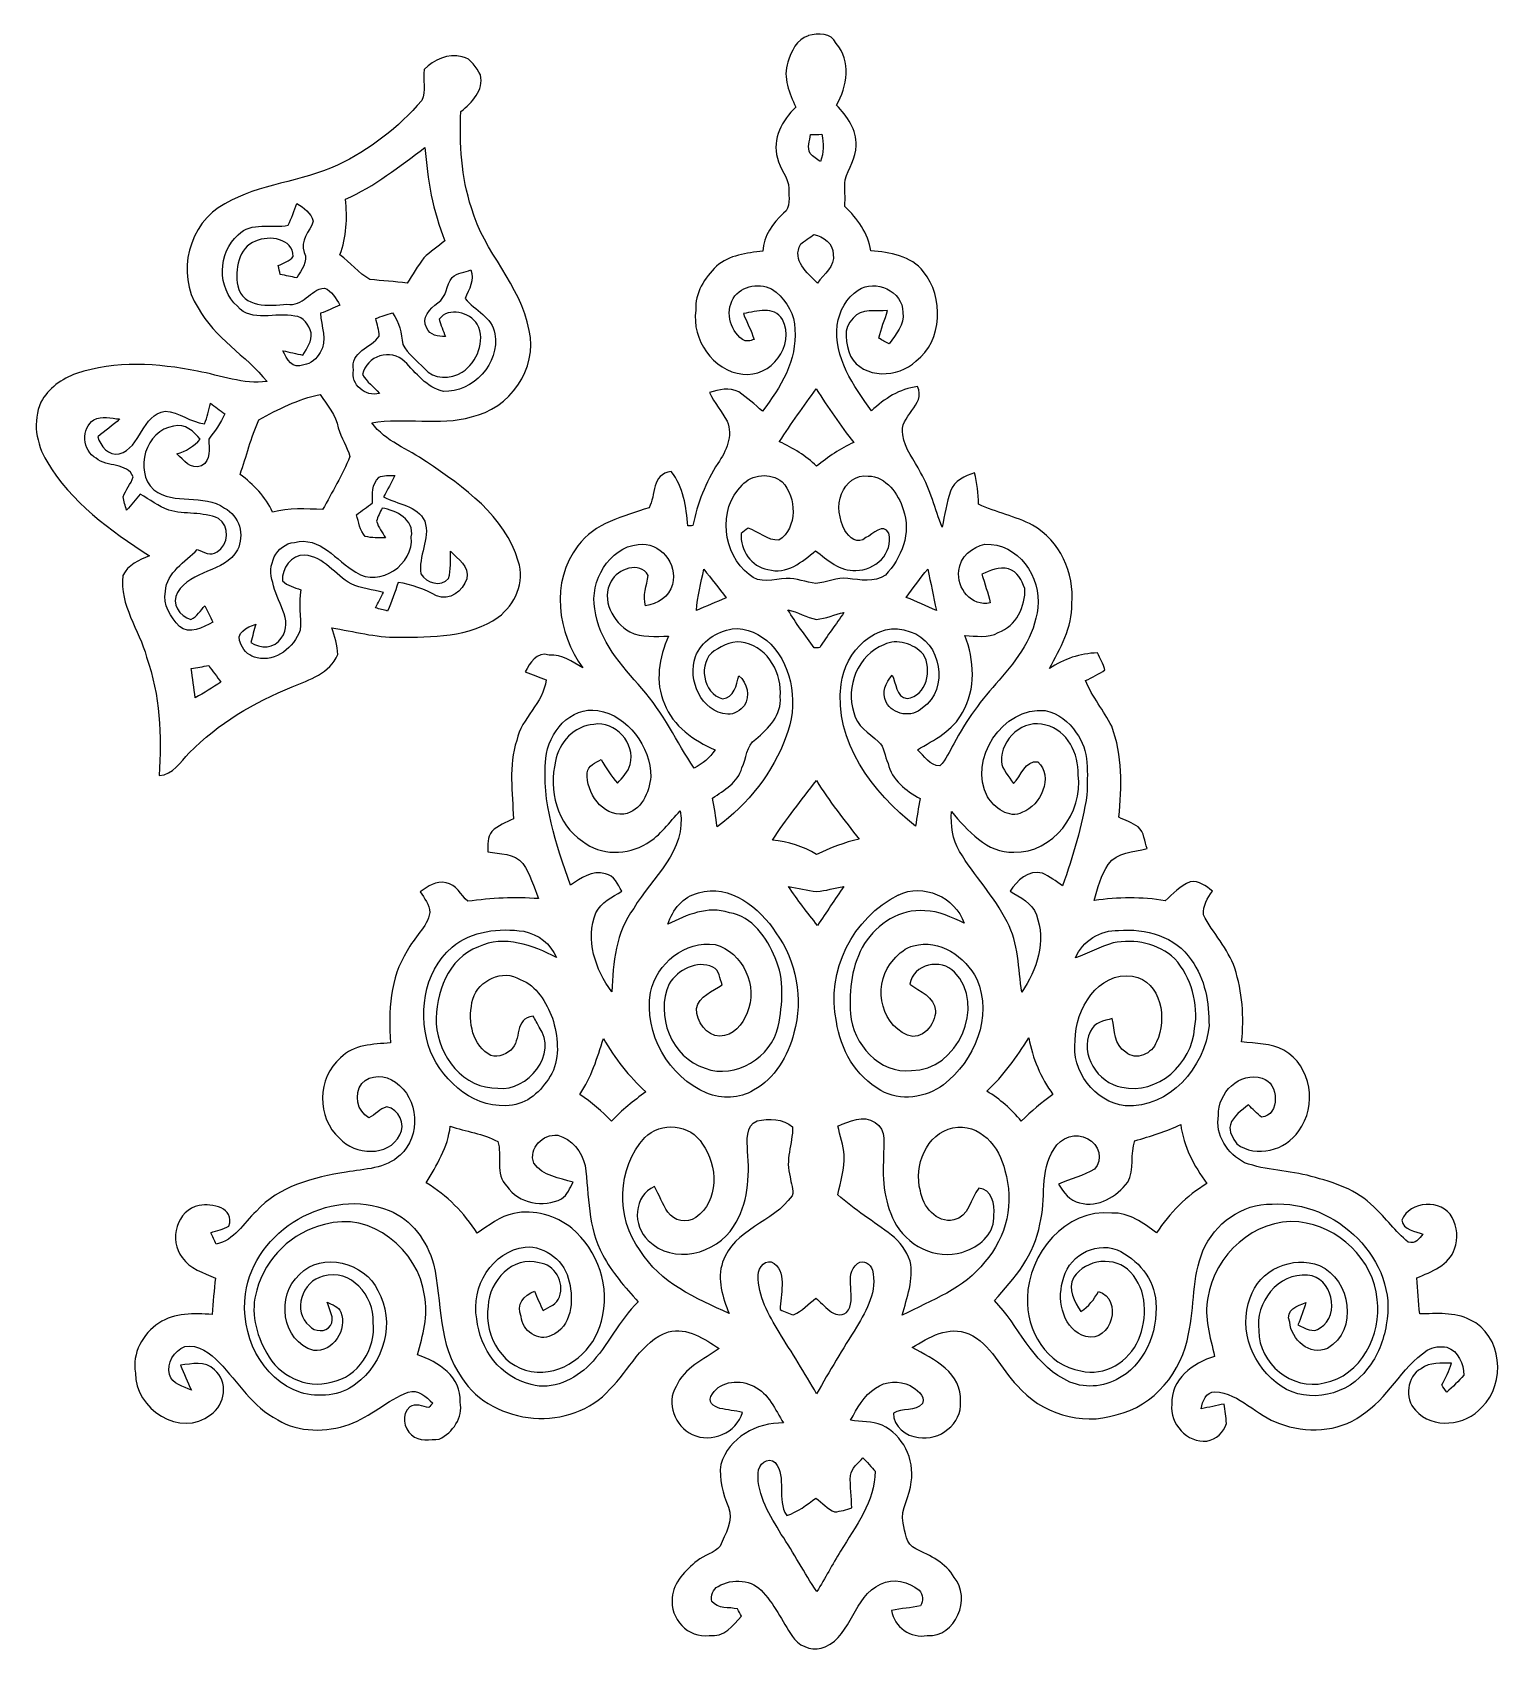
# Model space of a CAD drawing. Header units: centimetres. Extents: x -11.9 to 11.5, y -13 to 12.7.
import ezdxf

# ---------------------------------------------------------------- set-up
doc = ezdxf.new("R2010")
doc.units = ezdxf.units.CM
doc.header["$MEASUREMENT"] = 0
doc.layers.add('Camada 1', color=7, linetype='Continuous')

msp = doc.modelspace()

# ---------------------------------------------------------------- linework, layer by layer
at = {"layer": 'Camada 1', "color": 107}
for points, knots in [([(0.406, 12.68), (0.554, 12.718), (0.771, 12.732), (0.845, 12.557), (0.845, 12.557), (1.09, 12.275), (1.022, 11.876), (0.851, 11.576), (0.851, 11.576), (1.017, 11.403), (1.177, 11.189), (1.162, 10.936), (1.162, 10.936), (1.167, 10.736), (1.039, 10.575), (0.987, 10.391), (0.987, 10.391), (0.973, 10.251), (0.997, 10.109), (0.982, 9.969), (0.982, 9.969), (1.187, 9.778), (1.349, 9.546), (1.397, 9.266), (1.397, 9.266), (1.697, 9.242), (2.033, 9.187), (2.233, 8.935), (2.233, 8.935), (2.551, 8.531), (2.54, 7.842), (2.112, 7.518), (2.112, 7.518), (1.833, 7.247), (1.278, 7.228), (1.071, 7.596), (1.071, 7.596), (1.003, 7.781), (0.941, 8.048), (1.116, 8.196), (1.116, 8.196), (1.24, 8.371), (1.481, 8.291), (1.659, 8.318), (1.659, 8.318), (1.623, 8.17), (1.553, 8.032), (1.523, 7.882), (1.523, 7.882), (1.575, 7.846), (1.633, 7.82), (1.689, 7.792), (1.689, 7.792), (1.79, 7.943), (1.931, 8.091), (1.904, 8.29), (1.904, 8.29), (1.909, 8.623), (1.462, 8.831), (1.197, 8.642), (1.197, 8.642), (1.006, 8.524), (0.896, 8.306), (0.864, 8.089), (0.864, 8.089), (0.798, 7.578), (1.128, 7.122), (1.406, 6.727), (1.406, 6.727), (1.613, 6.919), (1.85, 7.08), (2.138, 7.113), (2.138, 7.113), (2.275, 6.816), (1.833, 6.648), (1.904, 6.347), (1.904, 6.347), (1.923, 6.121), (2.097, 5.948), (2.185, 5.747), (2.185, 5.747), (2.344, 5.477), (2.41, 5.17), (2.527, 4.882), (2.527, 4.882), (2.565, 5.074), (2.601, 5.268), (2.66, 5.455), (2.66, 5.455), (2.72, 5.618), (2.889, 5.695), (3.042, 5.746), (3.042, 5.746), (3.086, 5.583), (3.094, 5.414), (3.105, 5.246), (3.105, 5.246), (3.383, 5.115), (3.69, 5.057), (3.962, 4.913), (3.962, 4.913), (4.396, 4.669), (4.627, 4.155), (4.584, 3.667), (4.584, 3.667), (4.591, 3.294), (4.402, 2.958), (4.229, 2.64), (4.229, 2.64), (4.457, 2.79), (4.713, 2.88), (4.989, 2.888), (4.989, 2.888), (5.029, 2.799), (5.084, 2.715), (5.109, 2.62), (5.109, 2.62), (5.016, 2.547), (4.905, 2.503), (4.802, 2.448), (4.802, 2.448), (4.905, 2.187), (5.095, 1.974), (5.216, 1.723), (5.216, 1.723), (5.392, 1.264), (5.378, 0.762), (5.329, 0.28), (5.329, 0.28), (5.431, 0.231), (5.542, 0.195), (5.634, 0.126), (5.634, 0.126), (5.736, 0.044), (5.734, -0.106), (5.779, -0.218), (5.779, -0.218), (5.563, -0.272), (5.302, -0.266), (5.162, -0.47), (5.162, -0.47), (5.047, -0.641), (4.987, -0.841), (4.94, -1.039), (4.94, -1.039), (5.314, -0.993), (5.694, -0.976), (6.066, -1.048), (6.066, -1.048), (6.185, -0.931), (6.306, -0.811), (6.461, -0.743), (6.461, -0.743), (6.603, -0.719), (6.71, -0.814), (6.813, -0.89), (6.813, -0.89), (6.74, -1.003), (6.658, -1.121), (6.671, -1.266), (6.671, -1.266), (6.82, -1.558), (7.061, -1.8), (7.168, -2.114), (7.168, -2.114), (7.287, -2.489), (7.32, -2.89), (7.277, -3.282), (7.277, -3.282), (7.5, -3.316), (7.744, -3.299), (7.947, -3.416), (7.947, -3.416), (8.384, -3.656), (8.482, -4.308), (8.182, -4.694), (8.182, -4.694), (7.985, -5.008), (7.503, -5.131), (7.199, -4.902), (7.199, -4.902), (7.145, -4.813), (7.067, -4.709), (7.098, -4.599), (7.098, -4.599), (7.141, -4.456), (7.278, -4.374), (7.386, -4.282), (7.386, -4.282), (7.454, -4.348), (7.515, -4.422), (7.593, -4.478), (7.593, -4.478), (7.891, -4.455), (7.872, -3.927), (7.605, -3.861), (7.605, -3.861), (7.245, -3.746), (6.894, -4.095), (6.912, -4.448), (6.912, -4.448), (6.851, -4.759), (7.053, -5.064), (7.324, -5.2), (7.324, -5.2), (7.664, -5.327), (8.032, -5.321), (8.38, -5.417), (8.38, -5.417), (8.735, -5.513), (9.112, -5.628), (9.374, -5.902), (9.374, -5.902), (9.565, -6.078), (9.717, -6.294), (9.918, -6.459), (9.918, -6.459), (10.037, -6.5), (10.093, -6.403), (10.153, -6.334), (10.153, -6.334), (10.044, -6.29), (9.832, -6.272), (9.818, -6.112), (9.818, -6.112), (9.942, -5.8), (10.457, -5.775), (10.619, -6.068), (10.619, -6.068), (10.693, -6.218), (10.721, -6.406), (10.655, -6.565), (10.655, -6.565), (10.57, -6.824), (10.287, -6.929), (10.057, -7.029), (10.057, -7.029), (10.072, -7.219), (10.085, -7.409), (10.101, -7.6), (10.101, -7.6), (10.367, -7.596), (10.653, -7.566), (10.899, -7.692), (10.899, -7.692), (11.411, -7.932), (11.48, -8.703), (11.087, -9.079), (11.087, -9.079), (10.829, -9.376), (10.306, -9.436), (10.033, -9.125), (10.033, -9.125), (9.856, -8.944), (9.896, -8.589), (10.125, -8.469), (10.125, -8.469), (10.264, -8.36), (10.443, -8.385), (10.608, -8.383), (10.608, -8.383), (10.566, -8.502), (10.514, -8.618), (10.451, -8.727), (10.451, -8.727), (10.477, -8.765), (10.503, -8.802), (10.53, -8.841), (10.53, -8.841), (10.626, -8.757), (10.719, -8.669), (10.8, -8.57), (10.8, -8.57), (10.8, -8.393), (10.715, -8.186), (10.533, -8.129), (10.533, -8.129), (10.426, -8.109), (10.313, -8.12), (10.219, -8.176), (10.219, -8.176), (9.807, -8.454), (9.595, -8.946), (9.173, -9.211), (9.173, -9.211), (8.804, -9.48), (8.294, -9.493), (7.877, -9.34), (7.877, -9.34), (7.514, -9.213), (7.25, -8.863), (6.854, -8.833), (6.854, -8.833), (6.71, -8.84), (6.658, -8.984), (6.635, -9.103), (6.635, -9.103), (6.758, -9.081), (6.878, -9.053), (7, -9.03), (7, -9.03), (7.016, -9.133), (7.031, -9.234), (7.037, -9.339), (7.037, -9.339), (6.995, -9.479), (6.869, -9.59), (6.726, -9.619), (6.726, -9.619), (6.417, -9.649), (6.126, -9.339), (6.172, -9.034), (6.172, -9.034), (6.15, -8.642), (6.503, -8.373), (6.847, -8.274), (6.847, -8.274), (6.783, -7.968), (6.673, -7.658), (6.743, -7.343), (6.743, -7.343), (6.841, -6.666), (7.481, -6.077), (8.183, -6.14), (8.183, -6.14), (8.813, -6.205), (9.369, -6.734), (9.428, -7.369), (9.428, -7.369), (9.503, -7.926), (9.17, -8.584), (8.585, -8.695), (8.585, -8.695), (8.078, -8.82), (7.545, -8.383), (7.55, -7.867), (7.55, -7.867), (7.486, -7.425), (7.856, -6.94), (8.324, -6.987), (8.324, -6.987), (8.71, -7.009), (8.851, -7.618), (8.525, -7.822), (8.525, -7.822), (8.414, -7.915), (8.28, -7.819), (8.171, -7.774), (8.171, -7.774), (8.217, -7.656), (8.262, -7.538), (8.298, -7.417), (8.298, -7.417), (8.169, -7.471), (7.961, -7.529), (8.04, -7.729), (8.04, -7.729), (8.061, -8.002), (8.356, -8.278), (8.637, -8.146), (8.637, -8.146), (9.136, -7.863), (9.008, -7.051), (8.513, -6.832), (8.513, -6.832), (8.09, -6.661), (7.548, -6.903), (7.412, -7.344), (7.412, -7.344), (7.22, -7.857), (7.458, -8.452), (7.906, -8.746), (7.906, -8.746), (8.338, -9.041), (8.979, -8.884), (9.275, -8.467), (9.275, -8.467), (9.437, -8.269), (9.525, -8.022), (9.572, -7.774), (9.572, -7.774), (9.776, -6.748), (8.762, -5.782), (7.759, -5.859), (7.759, -5.859), (7.287, -5.843), (6.844, -6.17), (6.664, -6.598), (6.664, -6.598), (6.489, -7.017), (6.532, -7.481), (6.434, -7.918), (6.434, -7.918), (6.333, -8.511), (5.89, -9.069), (5.287, -9.2), (5.287, -9.2), (4.734, -9.38), (4.091, -9.174), (3.716, -8.737), (3.716, -8.737), (3.459, -8.467), (3.304, -8.076), (2.949, -7.914), (2.949, -7.914), (2.63, -7.783), (2.315, -7.968), (2.054, -8.134), (2.054, -8.134), (2.398, -8.314), (2.847, -8.538), (2.82, -8.995), (2.82, -8.995), (2.843, -9.341), (2.484, -9.622), (2.15, -9.559), (2.15, -9.559), (1.954, -9.54), (1.753, -9.385), (1.754, -9.174), (1.754, -9.174), (1.894, -9.084), (2.099, -9.159), (2.213, -9.022), (2.213, -9.022), (2.267, -8.882), (2.117, -8.801), (2.02, -8.737), (2.02, -8.737), (1.847, -8.652), (1.628, -8.664), (1.471, -8.776), (1.471, -8.776), (1.283, -8.895), (1.183, -9.101), (1.072, -9.285), (1.072, -9.285), (1.237, -9.313), (1.414, -9.3), (1.573, -9.363), (1.573, -9.363), (1.903, -9.519), (2.092, -9.907), (2.038, -10.265), (2.038, -10.265), (2.028, -10.489), (1.854, -10.69), (1.909, -10.917), (1.909, -10.917), (1.943, -11.057), (1.951, -11.261), (2.109, -11.326), (2.109, -11.326), (2.337, -11.435), (2.588, -11.548), (2.716, -11.781), (2.716, -11.781), (2.999, -12.107), (2.738, -12.733), (2.29, -12.702), (2.29, -12.702), (2.031, -12.753), (1.762, -12.569), (1.726, -12.304), (1.726, -12.304), (1.876, -12.268), (2.032, -12.267), (2.181, -12.231), (2.181, -12.231), (2.232, -12.154), (2.227, -12.05), (2.161, -11.984), (2.161, -11.984), (1.998, -11.845), (1.748, -11.78), (1.551, -11.889), (1.551, -11.889), (1.113, -12.083), (1.105, -12.684), (0.674, -12.881), (0.674, -12.881), (0.504, -12.957), (0.303, -12.896), (0.186, -12.761), (0.186, -12.761), (0.008, -12.523), (-0.106, -12.241), (-0.31, -12.021), (-0.31, -12.021), (-0.474, -11.809), (-0.806, -11.79), (-1.024, -11.923), (-1.024, -11.923), (-1.116, -11.961), (-1.142, -12.073), (-1.125, -12.162), (-1.125, -12.162), (-1.029, -12.285), (-0.854, -12.247), (-0.717, -12.28), (-0.717, -12.28), (-0.697, -12.318), (-0.677, -12.357), (-0.656, -12.395), (-0.656, -12.395), (-0.793, -12.541), (-0.933, -12.74), (-1.166, -12.699), (-1.166, -12.699), (-1.498, -12.754), (-1.8, -12.428), (-1.753, -12.104), (-1.753, -12.104), (-1.739, -11.856), (-1.542, -11.664), (-1.361, -11.517), (-1.361, -11.517), (-1.248, -11.425), (-1.089, -11.396), (-0.993, -11.284), (-0.993, -11.284), (-0.92, -11.093), (-0.77, -10.877), (-0.862, -10.667), (-0.862, -10.667), (-0.952, -10.453), (-1.015, -10.222), (-0.984, -9.988), (-0.984, -9.988), (-0.858, -9.563), (-0.416, -9.317), (0.011, -9.33), (0.011, -9.33), (-0.121, -9.119), (-0.222, -8.861), (-0.46, -8.748), (-0.46, -8.748), (-0.668, -8.633), (-0.98, -8.657), (-1.118, -8.867), (-1.118, -8.867), (-1.213, -8.992), (-1.093, -9.074), (-0.999, -9.098), (-0.999, -9.098), (-0.88, -9.126), (-0.757, -9.135), (-0.638, -9.162), (-0.638, -9.162), (-0.736, -9.486), (-1.132, -9.659), (-1.437, -9.512), (-1.437, -9.512), (-1.71, -9.384), (-1.861, -9.014), (-1.693, -8.749), (-1.693, -8.749), (-1.564, -8.456), (-1.257, -8.32), (-1.008, -8.149), (-1.008, -8.149), (-1.244, -7.995), (-1.516, -7.808), (-1.815, -7.883), (-1.815, -7.883), (-2.248, -8.031), (-2.432, -8.495), (-2.743, -8.793), (-2.743, -8.793), (-3.341, -9.484), (-4.598, -9.385), (-5.09, -8.614), (-5.09, -8.614), (-5.476, -8.091), (-5.403, -7.407), (-5.539, -6.806), (-5.539, -6.806), (-5.645, -6.444), (-5.886, -6.103), (-6.245, -5.958), (-6.245, -5.958), (-7.187, -5.572), (-8.39, -6.272), (-8.521, -7.28), (-8.521, -7.28), (-8.618, -7.91), (-8.276, -8.635), (-7.651, -8.846), (-7.651, -8.846), (-7.361, -8.928), (-7.018, -8.906), (-6.776, -8.712), (-6.776, -8.712), (-6.324, -8.39), (-6.141, -7.72), (-6.423, -7.23), (-6.423, -7.23), (-6.631, -6.783), (-7.31, -6.601), (-7.667, -6.975), (-7.667, -6.975), (-8.043, -7.302), (-7.95, -8.04), (-7.441, -8.179), (-7.441, -8.179), (-7.137, -8.219), (-6.899, -7.842), (-7.009, -7.57), (-7.009, -7.57), (-7.049, -7.484), (-7.148, -7.454), (-7.225, -7.412), (-7.225, -7.412), (-7.201, -7.532), (-7.098, -7.666), (-7.175, -7.785), (-7.175, -7.785), (-7.255, -7.894), (-7.423, -7.887), (-7.51, -7.789), (-7.51, -7.789), (-7.787, -7.568), (-7.624, -7.07), (-7.291, -7.003), (-7.291, -7.003), (-6.856, -6.868), (-6.479, -7.319), (-6.498, -7.728), (-6.498, -7.728), (-6.446, -8.148), (-6.736, -8.606), (-7.163, -8.682), (-7.163, -8.682), (-7.559, -8.793), (-8, -8.58), (-8.187, -8.222), (-8.187, -8.222), (-8.356, -7.924), (-8.45, -7.556), (-8.344, -7.221), (-8.344, -7.221), (-8.208, -6.712), (-7.782, -6.298), (-7.268, -6.181), (-7.268, -6.181), (-6.537, -5.958), (-5.776, -6.59), (-5.685, -7.307), (-5.685, -7.307), (-5.618, -7.625), (-5.709, -7.943), (-5.797, -8.246), (-5.797, -8.246), (-5.463, -8.357), (-5.094, -8.601), (-5.118, -8.998), (-5.118, -8.998), (-5.068, -9.243), (-5.235, -9.484), (-5.449, -9.585), (-5.449, -9.585), (-5.593, -9.594), (-5.771, -9.628), (-5.888, -9.519), (-5.888, -9.519), (-6.015, -9.416), (-6.053, -9.186), (-5.918, -9.076), (-5.918, -9.076), (-5.825, -9.013), (-5.712, -9.065), (-5.614, -9.085), (-5.614, -9.085), (-5.598, -9.067), (-5.567, -9.032), (-5.552, -9.014), (-5.552, -9.014), (-5.655, -8.916), (-5.787, -8.79), (-5.942, -8.839), (-5.942, -8.839), (-6.275, -8.968), (-6.54, -9.231), (-6.877, -9.354), (-6.877, -9.354), (-7.245, -9.476), (-7.672, -9.487), (-8.012, -9.279), (-8.012, -9.279), (-8.41, -9.077), (-8.64, -8.683), (-8.938, -8.37), (-8.938, -8.37), (-9.08, -8.225), (-9.269, -8.075), (-9.487, -8.117), (-9.487, -8.117), (-9.658, -8.181), (-9.775, -8.38), (-9.73, -8.561), (-9.73, -8.561), (-9.685, -8.715), (-9.505, -8.746), (-9.381, -8.809), (-9.381, -8.809), (-9.441, -8.678), (-9.502, -8.547), (-9.553, -8.413), (-9.553, -8.413), (-9.373, -8.39), (-9.161, -8.34), (-9.017, -8.485), (-9.017, -8.485), (-8.788, -8.665), (-8.842, -9.045), (-9.076, -9.2), (-9.076, -9.2), (-9.548, -9.578), (-10.288, -9.1), (-10.268, -8.537), (-10.268, -8.537), (-10.326, -8.224), (-10.155, -7.913), (-9.895, -7.746), (-9.895, -7.746), (-9.651, -7.577), (-9.337, -7.594), (-9.052, -7.607), (-9.052, -7.607), (-9.036, -7.414), (-9.022, -7.222), (-9, -7.03), (-9, -7.03), (-9.186, -6.942), (-9.41, -6.889), (-9.525, -6.703), (-9.525, -6.703), (-9.748, -6.436), (-9.611, -5.943), (-9.257, -5.88), (-9.257, -5.88), (-9.058, -5.843), (-8.69, -5.909), (-8.785, -6.205), (-8.785, -6.205), (-8.874, -6.258), (-8.978, -6.277), (-9.075, -6.311), (-9.075, -6.311), (-9.045, -6.371), (-9.016, -6.431), (-8.988, -6.492), (-8.988, -6.492), (-8.697, -6.437), (-8.558, -6.155), (-8.355, -5.972), (-8.355, -5.972), (-7.994, -5.571), (-7.442, -5.431), (-6.928, -5.352), (-6.928, -5.352), (-6.637, -5.298), (-6.299, -5.299), (-6.071, -5.081), (-6.071, -5.081), (-5.737, -4.781), (-5.772, -4.174), (-6.146, -3.922), (-6.146, -3.922), (-6.299, -3.806), (-6.543, -3.795), (-6.679, -3.944), (-6.679, -3.944), (-6.807, -4.114), (-6.754, -4.388), (-6.564, -4.488), (-6.564, -4.488), (-6.463, -4.442), (-6.391, -4.342), (-6.282, -4.314), (-6.282, -4.314), (-6.093, -4.35), (-5.975, -4.592), (-6.074, -4.76), (-6.074, -4.76), (-6.256, -5.115), (-6.788, -5.081), (-7.033, -4.812), (-7.033, -4.812), (-7.396, -4.486), (-7.388, -3.854), (-7.015, -3.538), (-7.015, -3.538), (-6.814, -3.32), (-6.494, -3.327), (-6.224, -3.297), (-6.224, -3.297), (-6.259, -2.802), (-6.233, -2.271), (-5.959, -1.84), (-5.959, -1.84), (-5.856, -1.627), (-5.64, -1.471), (-5.597, -1.23), (-5.597, -1.23), (-5.605, -1.106), (-5.689, -1.005), (-5.751, -0.902), (-5.751, -0.902), (-5.631, -0.818), (-5.5, -0.722), (-5.342, -0.759), (-5.342, -0.759), (-5.181, -0.784), (-5.107, -0.952), (-4.996, -1.053), (-4.996, -1.053), (-4.625, -1.001), (-4.249, -0.984), (-3.876, -1.011), (-3.876, -1.011), (-3.949, -0.822), (-4.009, -0.623), (-4.123, -0.455), (-4.123, -0.455), (-4.256, -0.289), (-4.489, -0.305), (-4.68, -0.269), (-4.68, -0.269), (-4.68, -0.158), (-4.688, -0.037), (-4.615, 0.056), (-4.615, 0.056), (-4.517, 0.148), (-4.393, 0.201), (-4.273, 0.256), (-4.273, 0.256), (-4.286, 0.671), (-4.355, 1.096), (-4.22, 1.499), (-4.22, 1.499), (-4.147, 1.86), (-3.798, 2.087), (-3.755, 2.46), (-3.755, 2.46), (-3.865, 2.504), (-3.975, 2.545), (-4.086, 2.587), (-4.086, 2.587), (-4.007, 2.725), (-3.909, 2.916), (-3.707, 2.853), (-3.707, 2.853), (-3.503, 2.869), (-3.338, 2.744), (-3.172, 2.648), (-3.172, 2.648), (-3.577, 3.197), (-3.69, 4.025), (-3.249, 4.584), (-3.249, 4.584), (-2.99, 4.955), (-2.522, 5.052), (-2.122, 5.191), (-2.122, 5.191), (-2.011, 5.386), (-2.085, 5.728), (-1.772, 5.764), (-1.772, 5.764), (-1.57, 5.52), (-1.535, 5.204), (-1.505, 4.901), (-1.505, 4.901), (-1.486, 4.902), (-1.448, 4.905), (-1.429, 4.907), (-1.429, 4.907), (-1.354, 5.257), (-1.226, 5.595), (-1.03, 5.895), (-1.03, 5.895), (-0.899, 6.087), (-0.787, 6.329), (-0.883, 6.564), (-0.883, 6.564), (-0.974, 6.716), (-1.085, 6.856), (-1.162, 7.017), (-1.162, 7.017), (-1.013, 7.064), (-0.849, 7.112), (-0.7, 7.027), (-0.7, 7.027), (-0.565, 6.939), (-0.443, 6.83), (-0.324, 6.721), (-0.324, 6.721), (-0.037, 7.093), (0.23, 7.532), (0.19, 8.022), (0.19, 8.022), (0.188, 8.252), (0.065, 8.463), (-0.105, 8.611), (-0.105, 8.611), (-0.294, 8.769), (-0.602, 8.739), (-0.761, 8.552), (-0.761, 8.552), (-0.918, 8.339), (-0.856, 8.014), (-0.641, 7.861), (-0.641, 7.861), (-0.585, 7.821), (-0.515, 7.837), (-0.456, 7.861), (-0.456, 7.861), (-0.498, 8.004), (-0.576, 8.133), (-0.625, 8.273), (-0.625, 8.273), (-0.409, 8.301), (-0.144, 8.406), (-0.007, 8.175), (-0.007, 8.175), (0.212, 7.765), (-0.195, 7.252), (-0.637, 7.308), (-0.637, 7.308), (-1.11, 7.366), (-1.449, 7.86), (-1.38, 8.324), (-1.38, 8.324), (-1.4, 8.596), (-1.238, 8.84), (-1.053, 9.023), (-1.053, 9.023), (-0.85, 9.202), (-0.575, 9.23), (-0.318, 9.261), (-0.318, 9.261), (-0.306, 9.508), (-0.16, 9.702), (0.013, 9.863), (0.013, 9.863), (0.132, 9.958), (0.093, 10.121), (0.094, 10.253), (0.094, 10.253), (0.095, 10.434), (-0.052, 10.567), (-0.086, 10.739), (-0.086, 10.739), (-0.171, 11.041), (-0.013, 11.342), (0.205, 11.544), (0.205, 11.544), (0.106, 11.766), (-0.006, 12.016), (0.081, 12.261), (0.081, 12.261), (0.13, 12.431), (0.223, 12.62), (0.403, 12.678), (0.403, 12.678), (0.403, 12.678), (0.406, 12.68), (0.406, 12.68)], [0, 0, 0, 0, 0.004115, 0.004115, 0.004115, 0.004115, 0.00823, 0.00823, 0.00823, 0.00823, 0.012346, 0.012346, 0.012346, 0.012346, 0.016461, 0.016461, 0.016461, 0.016461, 0.020576, 0.020576, 0.020576, 0.020576, 0.024691, 0.024691, 0.024691, 0.024691, 0.028807, 0.028807, 0.028807, 0.028807, 0.032922, 0.032922, 0.032922, 0.032922, 0.037037, 0.037037, 0.037037, 0.037037, 0.041152, 0.041152, 0.041152, 0.041152, 0.045267, 0.045267, 0.045267, 0.045267, 0.049383, 0.049383, 0.049383, 0.049383, 0.053498, 0.053498, 0.053498, 0.053498, 0.057613, 0.057613, 0.057613, 0.057613, 0.061728, 0.061728, 0.061728, 0.061728, 0.065844, 0.065844, 0.065844, 0.065844, 0.069959, 0.069959, 0.069959, 0.069959, 0.074074, 0.074074, 0.074074, 0.074074, 0.078189, 0.078189, 0.078189, 0.078189, 0.082305, 0.082305, 0.082305, 0.082305, 0.08642, 0.08642, 0.08642, 0.08642, 0.090535, 0.090535, 0.090535, 0.090535, 0.09465, 0.09465, 0.09465, 0.09465, 0.098765, 0.098765, 0.098765, 0.098765, 0.102881, 0.102881, 0.102881, 0.102881, 0.106996, 0.106996, 0.106996, 0.106996, 0.111111, 0.111111, 0.111111, 0.111111, 0.115226, 0.115226, 0.115226, 0.115226, 0.119342, 0.119342, 0.119342, 0.119342, 0.123457, 0.123457, 0.123457, 0.123457, 0.127572, 0.127572, 0.127572, 0.127572, 0.131687, 0.131687, 0.131687, 0.131687, 0.135802, 0.135802, 0.135802, 0.135802, 0.139918, 0.139918, 0.139918, 0.139918, 0.144033, 0.144033, 0.144033, 0.144033, 0.148148, 0.148148, 0.148148, 0.148148, 0.152263, 0.152263, 0.152263, 0.152263, 0.156379, 0.156379, 0.156379, 0.156379, 0.160494, 0.160494, 0.160494, 0.160494, 0.164609, 0.164609, 0.164609, 0.164609, 0.168724, 0.168724, 0.168724, 0.168724, 0.17284, 0.17284, 0.17284, 0.17284, 0.176955, 0.176955, 0.176955, 0.176955, 0.18107, 0.18107, 0.18107, 0.18107, 0.185185, 0.185185, 0.185185, 0.185185, 0.1893, 0.1893, 0.1893, 0.1893, 0.193416, 0.193416, 0.193416, 0.193416, 0.197531, 0.197531, 0.197531, 0.197531, 0.201646, 0.201646, 0.201646, 0.201646, 0.205761, 0.205761, 0.205761, 0.205761, 0.209877, 0.209877, 0.209877, 0.209877, 0.213992, 0.213992, 0.213992, 0.213992, 0.218107, 0.218107, 0.218107, 0.218107, 0.222222, 0.222222, 0.222222, 0.222222, 0.226337, 0.226337, 0.226337, 0.226337, 0.230453, 0.230453, 0.230453, 0.230453, 0.234568, 0.234568, 0.234568, 0.234568, 0.238683, 0.238683, 0.238683, 0.238683, 0.242798, 0.242798, 0.242798, 0.242798, 0.246914, 0.246914, 0.246914, 0.246914, 0.251029, 0.251029, 0.251029, 0.251029, 0.255144, 0.255144, 0.255144, 0.255144, 0.259259, 0.259259, 0.259259, 0.259259, 0.263374, 0.263374, 0.263374, 0.263374, 0.26749, 0.26749, 0.26749, 0.26749, 0.271605, 0.271605, 0.271605, 0.271605, 0.27572, 0.27572, 0.27572, 0.27572, 0.279835, 0.279835, 0.279835, 0.279835, 0.283951, 0.283951, 0.283951, 0.283951, 0.288066, 0.288066, 0.288066, 0.288066, 0.292181, 0.292181, 0.292181, 0.292181, 0.296296, 0.296296, 0.296296, 0.296296, 0.300412, 0.300412, 0.300412, 0.300412, 0.304527, 0.304527, 0.304527, 0.304527, 0.308642, 0.308642, 0.308642, 0.308642, 0.312757, 0.312757, 0.312757, 0.312757, 0.316872, 0.316872, 0.316872, 0.316872, 0.320988, 0.320988, 0.320988, 0.320988, 0.325103, 0.325103, 0.325103, 0.325103, 0.329218, 0.329218, 0.329218, 0.329218, 0.333333, 0.333333, 0.333333, 0.333333, 0.337449, 0.337449, 0.337449, 0.337449, 0.341564, 0.341564, 0.341564, 0.341564, 0.345679, 0.345679, 0.345679, 0.345679, 0.349794, 0.349794, 0.349794, 0.349794, 0.353909, 0.353909, 0.353909, 0.353909, 0.358025, 0.358025, 0.358025, 0.358025, 0.36214, 0.36214, 0.36214, 0.36214, 0.366255, 0.366255, 0.366255, 0.366255, 0.37037, 0.37037, 0.37037, 0.37037, 0.374486, 0.374486, 0.374486, 0.374486, 0.378601, 0.378601, 0.378601, 0.378601, 0.382716, 0.382716, 0.382716, 0.382716, 0.386831, 0.386831, 0.386831, 0.386831, 0.390947, 0.390947, 0.390947, 0.390947, 0.395062, 0.395062, 0.395062, 0.395062, 0.399177, 0.399177, 0.399177, 0.399177, 0.403292, 0.403292, 0.403292, 0.403292, 0.407407, 0.407407, 0.407407, 0.407407, 0.411523, 0.411523, 0.411523, 0.411523, 0.415638, 0.415638, 0.415638, 0.415638, 0.419753, 0.419753, 0.419753, 0.419753, 0.423868, 0.423868, 0.423868, 0.423868, 0.427984, 0.427984, 0.427984, 0.427984, 0.432099, 0.432099, 0.432099, 0.432099, 0.436214, 0.436214, 0.436214, 0.436214, 0.440329, 0.440329, 0.440329, 0.440329, 0.444444, 0.444444, 0.444444, 0.444444, 0.44856, 0.44856, 0.44856, 0.44856, 0.452675, 0.452675, 0.452675, 0.452675, 0.45679, 0.45679, 0.45679, 0.45679, 0.460905, 0.460905, 0.460905, 0.460905, 0.465021, 0.465021, 0.465021, 0.465021, 0.469136, 0.469136, 0.469136, 0.469136, 0.473251, 0.473251, 0.473251, 0.473251, 0.477366, 0.477366, 0.477366, 0.477366, 0.481481, 0.481481, 0.481481, 0.481481, 0.485597, 0.485597, 0.485597, 0.485597, 0.489712, 0.489712, 0.489712, 0.489712, 0.493827, 0.493827, 0.493827, 0.493827, 0.497942, 0.497942, 0.497942, 0.497942, 0.502058, 0.502058, 0.502058, 0.502058, 0.506173, 0.506173, 0.506173, 0.506173, 0.510288, 0.510288, 0.510288, 0.510288, 0.514403, 0.514403, 0.514403, 0.514403, 0.518519, 0.518519, 0.518519, 0.518519, 0.522634, 0.522634, 0.522634, 0.522634, 0.526749, 0.526749, 0.526749, 0.526749, 0.530864, 0.530864, 0.530864, 0.530864, 0.534979, 0.534979, 0.534979, 0.534979, 0.539095, 0.539095, 0.539095, 0.539095, 0.54321, 0.54321, 0.54321, 0.54321, 0.547325, 0.547325, 0.547325, 0.547325, 0.55144, 0.55144, 0.55144, 0.55144, 0.555556, 0.555556, 0.555556, 0.555556, 0.559671, 0.559671, 0.559671, 0.559671, 0.563786, 0.563786, 0.563786, 0.563786, 0.567901, 0.567901, 0.567901, 0.567901, 0.572016, 0.572016, 0.572016, 0.572016, 0.576132, 0.576132, 0.576132, 0.576132, 0.580247, 0.580247, 0.580247, 0.580247, 0.584362, 0.584362, 0.584362, 0.584362, 0.588477, 0.588477, 0.588477, 0.588477, 0.592593, 0.592593, 0.592593, 0.592593, 0.596708, 0.596708, 0.596708, 0.596708, 0.600823, 0.600823, 0.600823, 0.600823, 0.604938, 0.604938, 0.604938, 0.604938, 0.609053, 0.609053, 0.609053, 0.609053, 0.613169, 0.613169, 0.613169, 0.613169, 0.617284, 0.617284, 0.617284, 0.617284, 0.621399, 0.621399, 0.621399, 0.621399, 0.625514, 0.625514, 0.625514, 0.625514, 0.62963, 0.62963, 0.62963, 0.62963, 0.633745, 0.633745, 0.633745, 0.633745, 0.63786, 0.63786, 0.63786, 0.63786, 0.641975, 0.641975, 0.641975, 0.641975, 0.646091, 0.646091, 0.646091, 0.646091, 0.650206, 0.650206, 0.650206, 0.650206, 0.654321, 0.654321, 0.654321, 0.654321, 0.658436, 0.658436, 0.658436, 0.658436, 0.662551, 0.662551, 0.662551, 0.662551, 0.666667, 0.666667, 0.666667, 0.666667, 0.670782, 0.670782, 0.670782, 0.670782, 0.674897, 0.674897, 0.674897, 0.674897, 0.679012, 0.679012, 0.679012, 0.679012, 0.683128, 0.683128, 0.683128, 0.683128, 0.687243, 0.687243, 0.687243, 0.687243, 0.691358, 0.691358, 0.691358, 0.691358, 0.695473, 0.695473, 0.695473, 0.695473, 0.699588, 0.699588, 0.699588, 0.699588, 0.703704, 0.703704, 0.703704, 0.703704, 0.707819, 0.707819, 0.707819, 0.707819, 0.711934, 0.711934, 0.711934, 0.711934, 0.716049, 0.716049, 0.716049, 0.716049, 0.720165, 0.720165, 0.720165, 0.720165, 0.72428, 0.72428, 0.72428, 0.72428, 0.728395, 0.728395, 0.728395, 0.728395, 0.73251, 0.73251, 0.73251, 0.73251, 0.736626, 0.736626, 0.736626, 0.736626, 0.740741, 0.740741, 0.740741, 0.740741, 0.744856, 0.744856, 0.744856, 0.744856, 0.748971, 0.748971, 0.748971, 0.748971, 0.753086, 0.753086, 0.753086, 0.753086, 0.757202, 0.757202, 0.757202, 0.757202, 0.761317, 0.761317, 0.761317, 0.761317, 0.765432, 0.765432, 0.765432, 0.765432, 0.769547, 0.769547, 0.769547, 0.769547, 0.773663, 0.773663, 0.773663, 0.773663, 0.777778, 0.777778, 0.777778, 0.777778, 0.781893, 0.781893, 0.781893, 0.781893, 0.786008, 0.786008, 0.786008, 0.786008, 0.790123, 0.790123, 0.790123, 0.790123, 0.794239, 0.794239, 0.794239, 0.794239, 0.798354, 0.798354, 0.798354, 0.798354, 0.802469, 0.802469, 0.802469, 0.802469, 0.806584, 0.806584, 0.806584, 0.806584, 0.8107, 0.8107, 0.8107, 0.8107, 0.814815, 0.814815, 0.814815, 0.814815, 0.81893, 0.81893, 0.81893, 0.81893, 0.823045, 0.823045, 0.823045, 0.823045, 0.82716, 0.82716, 0.82716, 0.82716, 0.831276, 0.831276, 0.831276, 0.831276, 0.835391, 0.835391, 0.835391, 0.835391, 0.839506, 0.839506, 0.839506, 0.839506, 0.843621, 0.843621, 0.843621, 0.843621, 0.847737, 0.847737, 0.847737, 0.847737, 0.851852, 0.851852, 0.851852, 0.851852, 0.855967, 0.855967, 0.855967, 0.855967, 0.860082, 0.860082, 0.860082, 0.860082, 0.864198, 0.864198, 0.864198, 0.864198, 0.868313, 0.868313, 0.868313, 0.868313, 0.872428, 0.872428, 0.872428, 0.872428, 0.876543, 0.876543, 0.876543, 0.876543, 0.880658, 0.880658, 0.880658, 0.880658, 0.884774, 0.884774, 0.884774, 0.884774, 0.888889, 0.888889, 0.888889, 0.888889, 0.893004, 0.893004, 0.893004, 0.893004, 0.897119, 0.897119, 0.897119, 0.897119, 0.901235, 0.901235, 0.901235, 0.901235, 0.90535, 0.90535, 0.90535, 0.90535, 0.909465, 0.909465, 0.909465, 0.909465, 0.91358, 0.91358, 0.91358, 0.91358, 0.917695, 0.917695, 0.917695, 0.917695, 0.921811, 0.921811, 0.921811, 0.921811, 0.925926, 0.925926, 0.925926, 0.925926, 0.930041, 0.930041, 0.930041, 0.930041, 0.934156, 0.934156, 0.934156, 0.934156, 0.938272, 0.938272, 0.938272, 0.938272, 0.942387, 0.942387, 0.942387, 0.942387, 0.946502, 0.946502, 0.946502, 0.946502, 0.950617, 0.950617, 0.950617, 0.950617, 0.954733, 0.954733, 0.954733, 0.954733, 0.958848, 0.958848, 0.958848, 0.958848, 0.962963, 0.962963, 0.962963, 0.962963, 0.967078, 0.967078, 0.967078, 0.967078, 0.971193, 0.971193, 0.971193, 0.971193, 0.975309, 0.975309, 0.975309, 0.975309, 0.979424, 0.979424, 0.979424, 0.979424, 0.983539, 0.983539, 0.983539, 0.983539, 0.987654, 0.987654, 0.987654, 0.987654, 0.99177, 0.99177, 0.99177, 0.99177, 1, 1, 1, 1]), ([(-5.691, 12.145), (-5.527, 12.301), (-5.318, 12.401), (-5.084, 12.344), (-5.084, 12.344), (-4.939, 12.32), (-4.868, 12.169), (-4.795, 12.059), (-4.795, 12.059), (-4.742, 11.812), (-4.93, 11.618), (-5.106, 11.478), (-5.106, 11.478), (-5.135, 10.963), (-5.098, 10.439), (-4.939, 9.946), (-4.939, 9.946), (-4.744, 9.248), (-4.155, 8.727), (-4.024, 8.004), (-4.024, 8.004), (-3.879, 7.397), (-4.339, 6.753), (-4.939, 6.634), (-4.939, 6.634), (-5.453, 6.482), (-5.999, 6.634), (-6.519, 6.536), (-6.519, 6.536), (-6.304, 6.242), (-5.942, 6.122), (-5.653, 5.918), (-5.653, 5.918), (-5.059, 5.521), (-4.41, 5.061), (-4.196, 4.341), (-4.196, 4.341), (-4.079, 4.013), (-4.248, 3.653), (-4.513, 3.455), (-4.513, 3.455), (-4.973, 3.134), (-5.566, 3.136), (-6.103, 3.137), (-6.103, 3.137), (-6.46, 3.132), (-6.806, 3.227), (-7.155, 3.287), (-7.155, 3.287), (-7.108, 3.149), (-7.066, 3.008), (-7.057, 2.861), (-7.057, 2.861), (-7.187, 2.566), (-7.51, 2.462), (-7.782, 2.347), (-7.782, 2.347), (-8.386, 2.107), (-8.958, 1.767), (-9.415, 1.301), (-9.415, 1.301), (-9.557, 1.16), (-9.667, 0.954), (-9.894, 0.942), (-9.894, 0.942), (-9.847, 1.576), (-9.877, 2.218), (-10.093, 2.821), (-10.093, 2.821), (-10.204, 3.256), (-10.528, 3.642), (-10.466, 4.113), (-10.466, 4.113), (-10.394, 4.287), (-10.207, 4.359), (-10.047, 4.428), (-10.047, 4.428), (-10.666, 4.829), (-11.295, 5.276), (-11.673, 5.927), (-11.673, 5.927), (-11.844, 6.203), (-11.903, 6.563), (-11.768, 6.865), (-11.768, 6.865), (-11.651, 7.086), (-11.435, 7.235), (-11.206, 7.321), (-11.206, 7.321), (-10.585, 7.524), (-9.915, 7.484), (-9.283, 7.358), (-9.283, 7.358), (-8.919, 7.287), (-8.558, 7.146), (-8.181, 7.192), (-8.181, 7.192), (-8.516, 7.609), (-9.012, 7.882), (-9.275, 8.361), (-9.275, 8.361), (-9.633, 8.901), (-9.422, 9.712), (-8.851, 10.013), (-8.851, 10.013), (-8.299, 10.331), (-7.64, 10.36), (-7.064, 10.624), (-7.064, 10.624), (-6.552, 10.865), (-6.097, 11.224), (-5.728, 11.651), (-5.728, 11.651), (-5.656, 11.802), (-5.715, 11.983), (-5.691, 12.143), (-5.691, 12.143), (-5.691, 12.143), (-5.691, 12.145), (-5.691, 12.145)], [0, 0, 0, 0, 0.032258, 0.032258, 0.032258, 0.032258, 0.064516, 0.064516, 0.064516, 0.064516, 0.096774, 0.096774, 0.096774, 0.096774, 0.129032, 0.129032, 0.129032, 0.129032, 0.16129, 0.16129, 0.16129, 0.16129, 0.193548, 0.193548, 0.193548, 0.193548, 0.225806, 0.225806, 0.225806, 0.225806, 0.258065, 0.258065, 0.258065, 0.258065, 0.290323, 0.290323, 0.290323, 0.290323, 0.322581, 0.322581, 0.322581, 0.322581, 0.354839, 0.354839, 0.354839, 0.354839, 0.387097, 0.387097, 0.387097, 0.387097, 0.419355, 0.419355, 0.419355, 0.419355, 0.451613, 0.451613, 0.451613, 0.451613, 0.483871, 0.483871, 0.483871, 0.483871, 0.516129, 0.516129, 0.516129, 0.516129, 0.548387, 0.548387, 0.548387, 0.548387, 0.580645, 0.580645, 0.580645, 0.580645, 0.612903, 0.612903, 0.612903, 0.612903, 0.645161, 0.645161, 0.645161, 0.645161, 0.677419, 0.677419, 0.677419, 0.677419, 0.709677, 0.709677, 0.709677, 0.709677, 0.741935, 0.741935, 0.741935, 0.741935, 0.774194, 0.774194, 0.774194, 0.774194, 0.806452, 0.806452, 0.806452, 0.806452, 0.83871, 0.83871, 0.83871, 0.83871, 0.870968, 0.870968, 0.870968, 0.870968, 0.903226, 0.903226, 0.903226, 0.903226, 0.935484, 0.935484, 0.935484, 0.935484, 1, 1, 1, 1]), ([(0.441, 11.111), (0.425, 11.013), (0.381, 10.904), (0.435, 10.81), (0.435, 10.81), (0.481, 10.757), (0.543, 10.721), (0.599, 10.681), (0.599, 10.681), (0.646, 10.822), (0.653, 10.971), (0.618, 11.115), (0.618, 11.115), (0.559, 11.114), (0.499, 11.113), (0.441, 11.111), (0.441, 11.111), (0.441, 11.111), (0.441, 11.111), (0.441, 11.111)], [0, 0, 0, 0, 0.166667, 0.166667, 0.166667, 0.166667, 0.333333, 0.333333, 0.333333, 0.333333, 0.5, 0.5, 0.5, 0.5, 0.666667, 0.666667, 0.666667, 0.666667, 1, 1, 1, 1]), ([(-6.937, 10.085), (-6.906, 9.789), (-6.919, 9.484), (-7.025, 9.204), (-7.025, 9.204), (-6.862, 9.08), (-6.727, 8.915), (-6.551, 8.81), (-6.551, 8.81), (-6.354, 8.793), (-6.156, 8.78), (-5.96, 8.752), (-5.96, 8.752), (-5.87, 8.885), (-5.792, 9.026), (-5.694, 9.153), (-5.694, 9.153), (-5.593, 9.255), (-5.474, 9.336), (-5.36, 9.423), (-5.36, 9.423), (-5.552, 9.894), (-5.637, 10.401), (-5.676, 10.905), (-5.676, 10.905), (-6.08, 10.608), (-6.474, 10.289), (-6.937, 10.084), (-6.937, 10.084), (-6.937, 10.084), (-6.937, 10.085), (-6.937, 10.085)], [0, 0, 0, 0, 0.111111, 0.111111, 0.111111, 0.111111, 0.222222, 0.222222, 0.222222, 0.222222, 0.333333, 0.333333, 0.333333, 0.333333, 0.444444, 0.444444, 0.444444, 0.444444, 0.555556, 0.555556, 0.555556, 0.555556, 0.666667, 0.666667, 0.666667, 0.666667, 0.777778, 0.777778, 0.777778, 0.777778, 1, 1, 1, 1]), ([(-7.708, 10.016), (-7.756, 9.903), (-7.791, 9.786), (-7.844, 9.675), (-7.844, 9.675), (-8.104, 9.613), (-8.434, 9.738), (-8.638, 9.52), (-8.638, 9.52), (-8.965, 9.242), (-8.973, 8.672), (-8.652, 8.387), (-8.652, 8.387), (-8.422, 8.119), (-8.042, 8.3), (-7.741, 8.231), (-7.741, 8.231), (-7.6, 8.223), (-7.519, 8.089), (-7.479, 7.968), (-7.479, 7.968), (-7.469, 7.832), (-7.546, 7.721), (-7.611, 7.612), (-7.611, 7.612), (-7.718, 7.635), (-7.824, 7.659), (-7.931, 7.681), (-7.931, 7.681), (-7.869, 7.556), (-7.781, 7.375), (-7.599, 7.459), (-7.599, 7.459), (-7.484, 7.471), (-7.392, 7.557), (-7.339, 7.656), (-7.339, 7.656), (-7.216, 7.844), (-7.328, 8.072), (-7.332, 8.275), (-7.332, 8.275), (-7.229, 8.316), (-7.126, 8.358), (-7.025, 8.406), (-7.025, 8.406), (-7.091, 8.507), (-7.151, 8.631), (-7.271, 8.676), (-7.271, 8.676), (-7.5, 8.654), (-7.612, 8.37), (-7.865, 8.42), (-7.865, 8.42), (-8.147, 8.391), (-8.568, 8.355), (-8.646, 8.713), (-8.646, 8.713), (-8.693, 8.963), (-8.64, 9.319), (-8.362, 9.419), (-8.362, 9.419), (-8.152, 9.519), (-7.765, 9.462), (-7.766, 9.179), (-7.766, 9.179), (-7.825, 9.103), (-7.92, 9.072), (-8.003, 9.031), (-8.003, 9.031), (-7.992, 8.984), (-7.982, 8.938), (-7.972, 8.892), (-7.972, 8.892), (-7.885, 8.874), (-7.798, 8.856), (-7.711, 8.838), (-7.711, 8.838), (-7.636, 8.96), (-7.524, 9.091), (-7.59, 9.241), (-7.59, 9.241), (-7.67, 9.423), (-7.501, 9.573), (-7.449, 9.736), (-7.449, 9.736), (-7.482, 9.87), (-7.598, 9.948), (-7.709, 10.015), (-7.709, 10.015), (-7.709, 10.015), (-7.708, 10.016), (-7.708, 10.016)], [0, 0, 0, 0, 0.041667, 0.041667, 0.041667, 0.041667, 0.083333, 0.083333, 0.083333, 0.083333, 0.125, 0.125, 0.125, 0.125, 0.166667, 0.166667, 0.166667, 0.166667, 0.208333, 0.208333, 0.208333, 0.208333, 0.25, 0.25, 0.25, 0.25, 0.291667, 0.291667, 0.291667, 0.291667, 0.333333, 0.333333, 0.333333, 0.333333, 0.375, 0.375, 0.375, 0.375, 0.416667, 0.416667, 0.416667, 0.416667, 0.458333, 0.458333, 0.458333, 0.458333, 0.5, 0.5, 0.5, 0.5, 0.541667, 0.541667, 0.541667, 0.541667, 0.583333, 0.583333, 0.583333, 0.583333, 0.625, 0.625, 0.625, 0.625, 0.666667, 0.666667, 0.666667, 0.666667, 0.708333, 0.708333, 0.708333, 0.708333, 0.75, 0.75, 0.75, 0.75, 0.791667, 0.791667, 0.791667, 0.791667, 0.833333, 0.833333, 0.833333, 0.833333, 0.875, 0.875, 0.875, 0.875, 0.916667, 0.916667, 0.916667, 0.916667, 1, 1, 1, 1]), ([(0.492, 9.524), (0.44, 9.487), (0.335, 9.413), (0.283, 9.376), (0.283, 9.376), (0.139, 9.106), (0.386, 8.924), (0.548, 8.755), (0.548, 8.755), (0.646, 8.897), (0.837, 9.019), (0.797, 9.213), (0.797, 9.213), (0.804, 9.383), (0.642, 9.497), (0.491, 9.525), (0.491, 9.525), (0.491, 9.525), (0.492, 9.524), (0.492, 9.524)], [0, 0, 0, 0, 0.166667, 0.166667, 0.166667, 0.166667, 0.333333, 0.333333, 0.333333, 0.333333, 0.5, 0.5, 0.5, 0.5, 0.666667, 0.666667, 0.666667, 0.666667, 1, 1, 1, 1]), ([(-5.244, 8.844), (-5.342, 8.721), (-5.329, 8.531), (-5.474, 8.441), (-5.474, 8.441), (-5.593, 8.355), (-5.744, 8.199), (-5.647, 8.042), (-5.647, 8.042), (-5.599, 7.923), (-5.464, 7.91), (-5.353, 7.907), (-5.353, 7.907), (-5.384, 7.999), (-5.426, 8.088), (-5.451, 8.181), (-5.451, 8.181), (-5.299, 8.382), (-4.968, 8.294), (-4.846, 8.101), (-4.846, 8.101), (-4.708, 7.837), (-4.85, 7.502), (-5.084, 7.343), (-5.084, 7.343), (-5.266, 7.23), (-5.542, 7.222), (-5.686, 7.401), (-5.686, 7.401), (-5.805, 7.522), (-5.946, 7.631), (-6.027, 7.782), (-6.027, 7.782), (-6.049, 7.959), (-6.085, 8.133), (-6.191, 8.282), (-6.191, 8.282), (-6.282, 8.257), (-6.368, 8.226), (-6.456, 8.194), (-6.456, 8.194), (-6.437, 8.101), (-6.405, 8.009), (-6.401, 7.914), (-6.401, 7.914), (-6.528, 7.723), (-6.869, 7.668), (-6.808, 7.375), (-6.808, 7.375), (-6.858, 7.143), (-6.623, 6.946), (-6.4, 7.005), (-6.4, 7.005), (-6.485, 7.108), (-6.599, 7.187), (-6.666, 7.304), (-6.666, 7.304), (-6.607, 7.603), (-6.213, 7.719), (-6, 7.513), (-6, 7.513), (-5.818, 7.33), (-5.651, 7.096), (-5.384, 7.036), (-5.384, 7.036), (-4.917, 7.016), (-4.48, 7.483), (-4.569, 7.952), (-4.569, 7.952), (-4.605, 8.212), (-4.887, 8.322), (-5.038, 8.508), (-5.038, 8.508), (-4.982, 8.657), (-4.88, 8.802), (-4.95, 8.967), (-4.95, 8.967), (-5.039, 8.917), (-5.166, 8.923), (-5.242, 8.846), (-5.242, 8.846), (-5.242, 8.846), (-5.244, 8.844), (-5.244, 8.844)], [0, 0, 0, 0, 0.045455, 0.045455, 0.045455, 0.045455, 0.090909, 0.090909, 0.090909, 0.090909, 0.136364, 0.136364, 0.136364, 0.136364, 0.181818, 0.181818, 0.181818, 0.181818, 0.227273, 0.227273, 0.227273, 0.227273, 0.272727, 0.272727, 0.272727, 0.272727, 0.318182, 0.318182, 0.318182, 0.318182, 0.363636, 0.363636, 0.363636, 0.363636, 0.409091, 0.409091, 0.409091, 0.409091, 0.454545, 0.454545, 0.454545, 0.454545, 0.5, 0.5, 0.5, 0.5, 0.545455, 0.545455, 0.545455, 0.545455, 0.590909, 0.590909, 0.590909, 0.590909, 0.636364, 0.636364, 0.636364, 0.636364, 0.681818, 0.681818, 0.681818, 0.681818, 0.727273, 0.727273, 0.727273, 0.727273, 0.772727, 0.772727, 0.772727, 0.772727, 0.818182, 0.818182, 0.818182, 0.818182, 0.863636, 0.863636, 0.863636, 0.863636, 0.909091, 0.909091, 0.909091, 0.909091, 1, 1, 1, 1]), ([(-8.312, 6.584), (-8.436, 6.305), (-8.508, 6.008), (-8.608, 5.72), (-8.608, 5.72), (-8.395, 5.558), (-8.208, 5.366), (-8.093, 5.122), (-8.093, 5.122), (-7.833, 5.188), (-7.564, 5.176), (-7.299, 5.16), (-7.299, 5.16), (-7.15, 5.438), (-6.986, 5.71), (-6.867, 6.002), (-6.867, 6.002), (-6.91, 6.16), (-7.008, 6.298), (-7.052, 6.456), (-7.052, 6.456), (-7.087, 6.664), (-7.229, 6.82), (-7.341, 6.989), (-7.341, 6.989), (-7.685, 6.909), (-8.007, 6.758), (-8.312, 6.584)], [0, 0, 0, 0, 0.125, 0.125, 0.125, 0.125, 0.25, 0.25, 0.25, 0.25, 0.375, 0.375, 0.375, 0.375, 0.5, 0.5, 0.5, 0.5, 0.625, 0.625, 0.625, 0.625, 0.75, 0.75, 0.75, 0.75, 1, 1, 1, 1]), ([(-0.052, 6.238), (0.161, 6.137), (0.365, 6.015), (0.536, 5.851), (0.536, 5.851), (0.718, 5.997), (0.91, 6.133), (1.124, 6.225), (1.124, 6.225), (0.913, 6.499), (0.714, 6.781), (0.531, 7.075), (0.531, 7.075), (0.325, 6.804), (0.131, 6.524), (-0.052, 6.239), (-0.052, 6.239), (-0.052, 6.239), (-0.052, 6.238), (-0.052, 6.238)], [0, 0, 0, 0, 0.166667, 0.166667, 0.166667, 0.166667, 0.333333, 0.333333, 0.333333, 0.333333, 0.5, 0.5, 0.5, 0.5, 0.666667, 0.666667, 0.666667, 0.666667, 1, 1, 1, 1]), ([(-9.077, 6.846), (-9.107, 6.738), (-9.123, 6.624), (-9.175, 6.523), (-9.175, 6.523), (-9.395, 6.546), (-9.576, 6.71), (-9.797, 6.722), (-9.797, 6.722), (-10.171, 6.668), (-10.178, 6.147), (-10.524, 6.044), (-10.524, 6.044), (-10.697, 6.007), (-10.823, 6.17), (-10.867, 6.317), (-10.867, 6.317), (-10.75, 6.409), (-10.627, 6.496), (-10.52, 6.599), (-10.52, 6.599), (-10.653, 6.605), (-10.803, 6.654), (-10.926, 6.587), (-10.926, 6.587), (-11.138, 6.455), (-11.111, 6.091), (-10.891, 5.976), (-10.891, 5.976), (-10.72, 5.83), (-10.399, 5.908), (-10.304, 5.681), (-10.304, 5.681), (-10.338, 5.566), (-10.43, 5.477), (-10.462, 5.362), (-10.462, 5.362), (-10.458, 5.289), (-10.428, 5.221), (-10.408, 5.152), (-10.408, 5.152), (-10.334, 5.235), (-10.262, 5.319), (-10.192, 5.404), (-10.192, 5.404), (-10.041, 5.321), (-9.902, 5.214), (-9.741, 5.152), (-9.741, 5.152), (-9.484, 5.079), (-9.2, 5.132), (-8.953, 5.02), (-8.953, 5.02), (-8.766, 4.903), (-8.786, 4.598), (-8.974, 4.492), (-8.974, 4.492), (-9.073, 4.414), (-9.19, 4.49), (-9.287, 4.53), (-9.287, 4.53), (-9.477, 4.33), (-9.774, 4.169), (-9.794, 3.862), (-9.794, 3.862), (-9.837, 3.653), (-9.709, 3.452), (-9.572, 3.307), (-9.572, 3.307), (-9.415, 3.17), (-9.195, 3.294), (-9.04, 3.376), (-9.04, 3.376), (-9.08, 3.464), (-9.123, 3.551), (-9.167, 3.636), (-9.167, 3.636), (-9.234, 3.557), (-9.294, 3.467), (-9.389, 3.419), (-9.389, 3.419), (-9.565, 3.459), (-9.712, 3.677), (-9.599, 3.847), (-9.599, 3.847), (-9.392, 4.208), (-8.857, 4.156), (-8.649, 4.521), (-8.649, 4.521), (-8.538, 4.757), (-8.615, 5.065), (-8.857, 5.186), (-8.857, 5.186), (-9.189, 5.424), (-9.653, 5.224), (-9.978, 5.476), (-9.978, 5.476), (-10.3, 5.778), (-10.106, 6.424), (-9.663, 6.483), (-9.663, 6.483), (-9.479, 6.533), (-9.344, 6.4), (-9.24, 6.276), (-9.24, 6.276), (-9.344, 6.172), (-9.464, 6.08), (-9.612, 6.045), (-9.612, 6.045), (-9.501, 5.946), (-9.401, 5.786), (-9.22, 5.858), (-9.22, 5.858), (-9.061, 5.944), (-9.105, 6.126), (-9.106, 6.277), (-9.106, 6.277), (-9.013, 6.406), (-8.912, 6.531), (-8.853, 6.681), (-8.853, 6.681), (-8.929, 6.736), (-9.004, 6.792), (-9.079, 6.847), (-9.079, 6.847), (-9.079, 6.847), (-9.077, 6.846), (-9.077, 6.846)], [0, 0, 0, 0, 0.030303, 0.030303, 0.030303, 0.030303, 0.060606, 0.060606, 0.060606, 0.060606, 0.090909, 0.090909, 0.090909, 0.090909, 0.121212, 0.121212, 0.121212, 0.121212, 0.151515, 0.151515, 0.151515, 0.151515, 0.181818, 0.181818, 0.181818, 0.181818, 0.212121, 0.212121, 0.212121, 0.212121, 0.242424, 0.242424, 0.242424, 0.242424, 0.272727, 0.272727, 0.272727, 0.272727, 0.30303, 0.30303, 0.30303, 0.30303, 0.333333, 0.333333, 0.333333, 0.333333, 0.363636, 0.363636, 0.363636, 0.363636, 0.393939, 0.393939, 0.393939, 0.393939, 0.424242, 0.424242, 0.424242, 0.424242, 0.454545, 0.454545, 0.454545, 0.454545, 0.484848, 0.484848, 0.484848, 0.484848, 0.515152, 0.515152, 0.515152, 0.515152, 0.545455, 0.545455, 0.545455, 0.545455, 0.575758, 0.575758, 0.575758, 0.575758, 0.606061, 0.606061, 0.606061, 0.606061, 0.636364, 0.636364, 0.636364, 0.636364, 0.666667, 0.666667, 0.666667, 0.666667, 0.69697, 0.69697, 0.69697, 0.69697, 0.727273, 0.727273, 0.727273, 0.727273, 0.757576, 0.757576, 0.757576, 0.757576, 0.787879, 0.787879, 0.787879, 0.787879, 0.818182, 0.818182, 0.818182, 0.818182, 0.848485, 0.848485, 0.848485, 0.848485, 0.878788, 0.878788, 0.878788, 0.878788, 0.909091, 0.909091, 0.909091, 0.909091, 0.939394, 0.939394, 0.939394, 0.939394, 1, 1, 1, 1]), ([(-6.409, 5.669), (-6.523, 5.568), (-6.508, 5.404), (-6.511, 5.267), (-6.511, 5.267), (-6.595, 5.205), (-6.68, 5.142), (-6.764, 5.079), (-6.764, 5.079), (-6.724, 4.965), (-6.714, 4.826), (-6.623, 4.736), (-6.623, 4.736), (-6.52, 4.706), (-6.41, 4.719), (-6.304, 4.714), (-6.304, 4.714), (-6.351, 4.801), (-6.415, 4.879), (-6.444, 4.975), (-6.444, 4.975), (-6.426, 5.049), (-6.388, 5.117), (-6.356, 5.186), (-6.356, 5.186), (-6.135, 5.149), (-5.835, 5.004), (-5.894, 4.728), (-5.894, 4.728), (-5.847, 4.291), (-6.393, 3.918), (-6.772, 4.167), (-6.772, 4.167), (-7.082, 4.347), (-7.339, 4.747), (-7.747, 4.641), (-7.747, 4.641), (-8.041, 4.612), (-8.188, 4.266), (-8.091, 4.004), (-8.091, 4.004), (-8.045, 3.715), (-7.748, 3.406), (-7.955, 3.123), (-7.955, 3.123), (-8.06, 2.951), (-8.287, 2.95), (-8.44, 3.055), (-8.44, 3.055), (-8.413, 3.152), (-8.384, 3.248), (-8.36, 3.346), (-8.36, 3.346), (-8.493, 3.289), (-8.704, 3.216), (-8.591, 3.016), (-8.591, 3.016), (-8.544, 2.914), (-8.453, 2.826), (-8.339, 2.808), (-8.339, 2.808), (-8.041, 2.743), (-7.75, 2.975), (-7.658, 3.246), (-7.658, 3.246), (-7.632, 3.459), (-7.69, 3.676), (-7.645, 3.889), (-7.645, 3.889), (-7.745, 3.928), (-7.859, 3.95), (-7.937, 4.03), (-7.937, 4.03), (-7.948, 4.224), (-7.796, 4.445), (-7.588, 4.44), (-7.588, 4.44), (-7.275, 4.416), (-7.104, 4.121), (-6.849, 3.983), (-6.849, 3.983), (-6.688, 3.905), (-6.506, 3.894), (-6.334, 3.848), (-6.334, 3.848), (-6.374, 3.765), (-6.417, 3.684), (-6.459, 3.602), (-6.459, 3.602), (-6.396, 3.585), (-6.333, 3.568), (-6.27, 3.552), (-6.27, 3.552), (-6.198, 3.696), (-6.155, 3.853), (-6.102, 4.004), (-6.102, 4.004), (-5.884, 3.978), (-5.684, 3.895), (-5.492, 3.794), (-5.492, 3.794), (-5.286, 3.704), (-5.074, 3.871), (-5.013, 4.061), (-5.013, 4.061), (-4.961, 4.265), (-5.156, 4.374), (-5.269, 4.501), (-5.269, 4.501), (-5.277, 4.357), (-5.257, 4.206), (-5.303, 4.067), (-5.303, 4.067), (-5.421, 3.926), (-5.656, 3.997), (-5.74, 4.14), (-5.74, 4.14), (-5.792, 4.421), (-5.584, 4.695), (-5.68, 4.976), (-5.68, 4.976), (-5.794, 5.23), (-6.113, 5.241), (-6.333, 5.364), (-6.333, 5.364), (-6.272, 5.477), (-6.207, 5.588), (-6.152, 5.704), (-6.152, 5.704), (-6.238, 5.7), (-6.332, 5.713), (-6.411, 5.67), (-6.411, 5.67), (-6.411, 5.67), (-6.409, 5.669), (-6.409, 5.669)], [0, 0, 0, 0, 0.028571, 0.028571, 0.028571, 0.028571, 0.057143, 0.057143, 0.057143, 0.057143, 0.085714, 0.085714, 0.085714, 0.085714, 0.114286, 0.114286, 0.114286, 0.114286, 0.142857, 0.142857, 0.142857, 0.142857, 0.171429, 0.171429, 0.171429, 0.171429, 0.2, 0.2, 0.2, 0.2, 0.228571, 0.228571, 0.228571, 0.228571, 0.257143, 0.257143, 0.257143, 0.257143, 0.285714, 0.285714, 0.285714, 0.285714, 0.314286, 0.314286, 0.314286, 0.314286, 0.342857, 0.342857, 0.342857, 0.342857, 0.371429, 0.371429, 0.371429, 0.371429, 0.4, 0.4, 0.4, 0.4, 0.428571, 0.428571, 0.428571, 0.428571, 0.457143, 0.457143, 0.457143, 0.457143, 0.485714, 0.485714, 0.485714, 0.485714, 0.514286, 0.514286, 0.514286, 0.514286, 0.542857, 0.542857, 0.542857, 0.542857, 0.571429, 0.571429, 0.571429, 0.571429, 0.6, 0.6, 0.6, 0.6, 0.628571, 0.628571, 0.628571, 0.628571, 0.657143, 0.657143, 0.657143, 0.657143, 0.685714, 0.685714, 0.685714, 0.685714, 0.714286, 0.714286, 0.714286, 0.714286, 0.742857, 0.742857, 0.742857, 0.742857, 0.771429, 0.771429, 0.771429, 0.771429, 0.8, 0.8, 0.8, 0.8, 0.828571, 0.828571, 0.828571, 0.828571, 0.857143, 0.857143, 0.857143, 0.857143, 0.885714, 0.885714, 0.885714, 0.885714, 0.914286, 0.914286, 0.914286, 0.914286, 0.942857, 0.942857, 0.942857, 0.942857, 1, 1, 1, 1]), ([(-0.647, 5.547), (-1.04, 5.162), (-0.956, 4.455), (-0.532, 4.13), (-0.532, 4.13), (-0.369, 3.971), (-0.142, 4.064), (0.054, 4.066), (0.054, 4.066), (0.215, 4.08), (0.366, 4.002), (0.525, 3.991), (0.525, 3.991), (0.696, 4.002), (0.858, 4.092), (1.031, 4.066), (1.031, 4.066), (1.227, 4.049), (1.454, 3.998), (1.626, 4.121), (1.626, 4.121), (1.881, 4.389), (2.044, 4.796), (1.91, 5.161), (1.91, 5.161), (1.832, 5.414), (1.643, 5.685), (1.352, 5.694), (1.352, 5.694), (1.166, 5.719), (0.993, 5.582), (0.932, 5.412), (0.932, 5.412), (0.851, 5.225), (0.896, 5.009), (0.983, 4.832), (0.983, 4.832), (1.048, 4.72), (1.189, 4.597), (1.318, 4.717), (1.318, 4.717), (1.428, 4.768), (1.595, 4.962), (1.68, 4.786), (1.68, 4.786), (1.764, 4.474), (1.458, 4.189), (1.16, 4.196), (1.16, 4.196), (0.903, 4.178), (0.708, 4.365), (0.52, 4.508), (0.52, 4.508), (0.306, 4.336), (0.061, 4.118), (-0.237, 4.213), (-0.237, 4.213), (-0.503, 4.249), (-0.678, 4.523), (-0.661, 4.782), (-0.661, 4.782), (-0.625, 4.811), (-0.588, 4.84), (-0.552, 4.868), (-0.552, 4.868), (-0.391, 4.81), (-0.236, 4.669), (-0.062, 4.675), (-0.062, 4.675), (0.235, 4.873), (0.222, 5.356), (-0.011, 5.602), (-0.011, 5.602), (-0.196, 5.754), (-0.493, 5.726), (-0.648, 5.546), (-0.648, 5.546), (-0.648, 5.546), (-0.647, 5.547), (-0.647, 5.547)], [0, 0, 0, 0, 0.047619, 0.047619, 0.047619, 0.047619, 0.095238, 0.095238, 0.095238, 0.095238, 0.142857, 0.142857, 0.142857, 0.142857, 0.190476, 0.190476, 0.190476, 0.190476, 0.238095, 0.238095, 0.238095, 0.238095, 0.285714, 0.285714, 0.285714, 0.285714, 0.333333, 0.333333, 0.333333, 0.333333, 0.380952, 0.380952, 0.380952, 0.380952, 0.428571, 0.428571, 0.428571, 0.428571, 0.47619, 0.47619, 0.47619, 0.47619, 0.52381, 0.52381, 0.52381, 0.52381, 0.571429, 0.571429, 0.571429, 0.571429, 0.619048, 0.619048, 0.619048, 0.619048, 0.666667, 0.666667, 0.666667, 0.666667, 0.714286, 0.714286, 0.714286, 0.714286, 0.761905, 0.761905, 0.761905, 0.761905, 0.809524, 0.809524, 0.809524, 0.809524, 0.857143, 0.857143, 0.857143, 0.857143, 0.904762, 0.904762, 0.904762, 0.904762, 1, 1, 1, 1]), ([(-2.982, 3.585), (-2.921, 3.078), (-2.555, 2.689), (-2.235, 2.321), (-2.235, 2.321), (-1.895, 1.944), (-1.687, 1.476), (-1.406, 1.058), (-1.406, 1.058), (-1.273, 1.126), (-1.159, 1.226), (-1.075, 1.35), (-1.075, 1.35), (-1.41, 1.496), (-1.744, 1.726), (-1.876, 2.081), (-1.876, 2.081), (-2.034, 2.422), (-1.962, 2.82), (-1.812, 3.152), (-1.812, 3.152), (-2.017, 3.155), (-2.24, 3.122), (-2.428, 3.221), (-2.428, 3.221), (-2.695, 3.37), (-2.89, 3.734), (-2.724, 4.024), (-2.724, 4.024), (-2.624, 4.216), (-2.263, 4.35), (-2.137, 4.117), (-2.137, 4.117), (-2.159, 3.955), (-2.228, 3.797), (-2.178, 3.632), (-2.178, 3.632), (-1.993, 3.669), (-1.797, 3.775), (-1.751, 3.972), (-1.751, 3.972), (-1.659, 4.307), (-1.948, 4.65), (-2.297, 4.609), (-2.297, 4.609), (-2.759, 4.556), (-3.067, 4.021), (-2.981, 3.585), (-2.981, 3.585), (-2.981, 3.585), (-2.982, 3.585), (-2.982, 3.585)], [0, 0, 0, 0, 0.071429, 0.071429, 0.071429, 0.071429, 0.142857, 0.142857, 0.142857, 0.142857, 0.214286, 0.214286, 0.214286, 0.214286, 0.285714, 0.285714, 0.285714, 0.285714, 0.357143, 0.357143, 0.357143, 0.357143, 0.428571, 0.428571, 0.428571, 0.428571, 0.5, 0.5, 0.5, 0.5, 0.571429, 0.571429, 0.571429, 0.571429, 0.642857, 0.642857, 0.642857, 0.642857, 0.714286, 0.714286, 0.714286, 0.714286, 0.785714, 0.785714, 0.785714, 0.785714, 0.857143, 0.857143, 0.857143, 0.857143, 1, 1, 1, 1]), ([(2.793, 4.193), (2.747, 3.913), (2.999, 3.617), (3.29, 3.681), (3.29, 3.681), (3.254, 3.836), (3.204, 3.987), (3.157, 4.139), (3.157, 4.139), (3.29, 4.195), (3.43, 4.258), (3.58, 4.22), (3.58, 4.22), (3.72, 4.183), (3.792, 4.037), (3.838, 3.911), (3.838, 3.911), (3.854, 3.626), (3.698, 3.311), (3.417, 3.211), (3.417, 3.211), (3.254, 3.116), (3.064, 3.158), (2.886, 3.164), (2.886, 3.164), (3.041, 2.776), (3.065, 2.312), (2.85, 1.942), (2.85, 1.942), (2.702, 1.658), (2.402, 1.505), (2.135, 1.352), (2.135, 1.352), (2.245, 1.26), (2.331, 1.092), (2.49, 1.096), (2.49, 1.096), (2.589, 1.194), (2.643, 1.327), (2.714, 1.445), (2.714, 1.445), (2.904, 1.814), (3.153, 2.149), (3.432, 2.456), (3.432, 2.456), (3.721, 2.781), (3.996, 3.159), (4.043, 3.604), (4.043, 3.604), (4.103, 4.089), (3.73, 4.639), (3.206, 4.611), (3.206, 4.611), (3.006, 4.57), (2.805, 4.409), (2.794, 4.193), (2.794, 4.193), (2.794, 4.193), (2.793, 4.193), (2.793, 4.193)], [0, 0, 0, 0, 0.0625, 0.0625, 0.0625, 0.0625, 0.125, 0.125, 0.125, 0.125, 0.1875, 0.1875, 0.1875, 0.1875, 0.25, 0.25, 0.25, 0.25, 0.3125, 0.3125, 0.3125, 0.3125, 0.375, 0.375, 0.375, 0.375, 0.4375, 0.4375, 0.4375, 0.4375, 0.5, 0.5, 0.5, 0.5, 0.5625, 0.5625, 0.5625, 0.5625, 0.625, 0.625, 0.625, 0.625, 0.6875, 0.6875, 0.6875, 0.6875, 0.75, 0.75, 0.75, 0.75, 0.8125, 0.8125, 0.8125, 0.8125, 0.875, 0.875, 0.875, 0.875, 1, 1, 1, 1]), ([(-1.254, 4.214), (-1.297, 3.997), (-1.355, 3.782), (-1.371, 3.561), (-1.371, 3.561), (-1.214, 3.627), (-1.058, 3.694), (-0.901, 3.761), (-0.901, 3.761), (-1.012, 3.917), (-1.134, 4.065), (-1.254, 4.215), (-1.254, 4.215), (-1.254, 4.215), (-1.254, 4.214), (-1.254, 4.214)], [0, 0, 0, 0, 0.2, 0.2, 0.2, 0.2, 0.4, 0.4, 0.4, 0.4, 0.6, 0.6, 0.6, 0.6, 1, 1, 1, 1]), ([(1.958, 3.768), (2.119, 3.705), (2.277, 3.632), (2.435, 3.56), (2.435, 3.56), (2.392, 3.78), (2.344, 3.999), (2.299, 4.218), (2.299, 4.218), (2.177, 4.075), (2.07, 3.92), (1.958, 3.767), (1.958, 3.767), (1.958, 3.767), (1.958, 3.768), (1.958, 3.768)], [0, 0, 0, 0, 0.2, 0.2, 0.2, 0.2, 0.4, 0.4, 0.4, 0.4, 0.6, 0.6, 0.6, 0.6, 1, 1, 1, 1]), ([(0.08, 3.572), (0.204, 3.36), (0.357, 3.167), (0.497, 2.966), (0.497, 2.966), (0.519, 2.967), (0.563, 2.97), (0.585, 2.972), (0.585, 2.972), (0.705, 3.163), (0.844, 3.342), (0.969, 3.529), (0.969, 3.529), (0.823, 3.498), (0.683, 3.432), (0.534, 3.42), (0.534, 3.42), (0.377, 3.45), (0.236, 3.535), (0.08, 3.572), (0.08, 3.572), (0.08, 3.572), (0.08, 3.572), (0.08, 3.572)], [0, 0, 0, 0, 0.142857, 0.142857, 0.142857, 0.142857, 0.285714, 0.285714, 0.285714, 0.285714, 0.428571, 0.428571, 0.428571, 0.428571, 0.571429, 0.571429, 0.571429, 0.571429, 0.714286, 0.714286, 0.714286, 0.714286, 1, 1, 1, 1]), ([(0.924, 2.39), (0.805, 1.477), (1.425, 0.673), (2.104, 0.139), (2.104, 0.139), (2.126, 0.286), (2.151, 0.431), (2.176, 0.577), (2.176, 0.577), (1.954, 0.7), (1.725, 0.872), (1.669, 1.135), (1.669, 1.135), (1.61, 1.245), (1.618, 1.398), (1.514, 1.481), (1.514, 1.481), (1.367, 1.618), (1.167, 1.728), (1.126, 1.942), (1.126, 1.942), (0.991, 2.35), (1.191, 2.861), (1.604, 3.017), (1.604, 3.017), (1.814, 3.121), (2.074, 3.033), (2.226, 2.869), (2.226, 2.869), (2.376, 2.631), (2.283, 2.198), (1.97, 2.163), (1.97, 2.163), (1.795, 2.177), (1.796, 2.425), (1.734, 2.532), (1.734, 2.532), (1.633, 2.416), (1.563, 2.262), (1.64, 2.106), (1.64, 2.106), (1.738, 1.902), (2.055, 1.853), (2.216, 2.015), (2.216, 2.015), (2.645, 2.316), (2.518, 3.065), (2.018, 3.224), (2.018, 3.224), (1.485, 3.43), (0.981, 2.897), (0.924, 2.39), (0.924, 2.39), (0.924, 2.39), (0.924, 2.39), (0.924, 2.39)], [0, 0, 0, 0, 0.066667, 0.066667, 0.066667, 0.066667, 0.133333, 0.133333, 0.133333, 0.133333, 0.2, 0.2, 0.2, 0.2, 0.266667, 0.266667, 0.266667, 0.266667, 0.333333, 0.333333, 0.333333, 0.333333, 0.4, 0.4, 0.4, 0.4, 0.466667, 0.466667, 0.466667, 0.466667, 0.533333, 0.533333, 0.533333, 0.533333, 0.6, 0.6, 0.6, 0.6, 0.666667, 0.666667, 0.666667, 0.666667, 0.733333, 0.733333, 0.733333, 0.733333, 0.8, 0.8, 0.8, 0.8, 0.866667, 0.866667, 0.866667, 0.866667, 1, 1, 1, 1]), ([(-0.802, 3.27), (-1.051, 3.226), (-1.293, 3.074), (-1.386, 2.828), (-1.386, 2.828), (-1.517, 2.465), (-1.296, 1.945), (-0.875, 1.917), (-0.875, 1.917), (-0.768, 1.906), (-0.677, 1.979), (-0.607, 2.051), (-0.607, 2.051), (-0.516, 2.206), (-0.564, 2.412), (-0.699, 2.526), (-0.699, 2.526), (-0.733, 2.381), (-0.774, 2.177), (-0.956, 2.159), (-0.956, 2.159), (-1.267, 2.242), (-1.354, 2.738), (-1.088, 2.92), (-1.088, 2.92), (-0.947, 3.013), (-0.769, 3.099), (-0.596, 3.047), (-0.596, 3.047), (-0.226, 2.961), (-0.009, 2.551), (-0.041, 2.189), (-0.041, 2.189), (-0.012, 1.903), (-0.231, 1.689), (-0.427, 1.517), (-0.427, 1.517), (-0.584, 1.416), (-0.574, 1.215), (-0.649, 1.062), (-0.649, 1.062), (-0.713, 0.831), (-0.931, 0.711), (-1.114, 0.584), (-1.114, 0.584), (-1.088, 0.433), (-1.062, 0.282), (-1.042, 0.13), (-1.042, 0.13), (-0.548, 0.488), (-0.156, 0.99), (0.054, 1.564), (0.054, 1.564), (0.246, 2.039), (0.166, 2.647), (-0.189, 3.027), (-0.189, 3.027), (-0.351, 3.18), (-0.574, 3.297), (-0.803, 3.271), (-0.803, 3.271), (-0.803, 3.271), (-0.802, 3.27), (-0.802, 3.27)], [0, 0, 0, 0, 0.058824, 0.058824, 0.058824, 0.058824, 0.117647, 0.117647, 0.117647, 0.117647, 0.176471, 0.176471, 0.176471, 0.176471, 0.235294, 0.235294, 0.235294, 0.235294, 0.294118, 0.294118, 0.294118, 0.294118, 0.352941, 0.352941, 0.352941, 0.352941, 0.411765, 0.411765, 0.411765, 0.411765, 0.470588, 0.470588, 0.470588, 0.470588, 0.529412, 0.529412, 0.529412, 0.529412, 0.588235, 0.588235, 0.588235, 0.588235, 0.647059, 0.647059, 0.647059, 0.647059, 0.705882, 0.705882, 0.705882, 0.705882, 0.764706, 0.764706, 0.764706, 0.764706, 0.823529, 0.823529, 0.823529, 0.823529, 0.882353, 0.882353, 0.882353, 0.882353, 1, 1, 1, 1]), ([(-9.384, 2.638), (-9.364, 2.483), (-9.342, 2.33), (-9.319, 2.176), (-9.319, 2.176), (-9.178, 2.248), (-9.046, 2.339), (-8.912, 2.423), (-8.912, 2.423), (-8.977, 2.511), (-9.042, 2.598), (-9.107, 2.686), (-9.107, 2.686), (-9.199, 2.671), (-9.292, 2.655), (-9.384, 2.638)], [0, 0, 0, 0, 0.2, 0.2, 0.2, 0.2, 0.4, 0.4, 0.4, 0.4, 0.6, 0.6, 0.6, 0.6, 1, 1, 1, 1]), ([(-3.759, 1.216), (-3.831, 0.522), (-3.596, -0.152), (-3.367, -0.796), (-3.367, -0.796), (-3.203, -0.692), (-3.024, -0.55), (-2.813, -0.618), (-2.813, -0.618), (-2.673, -0.641), (-2.618, -0.785), (-2.556, -0.894), (-2.556, -0.894), (-2.709, -0.985), (-2.881, -1.068), (-2.965, -1.236), (-2.965, -1.236), (-3.139, -1.66), (-2.972, -2.138), (-2.713, -2.488), (-2.713, -2.488), (-2.694, -2.03), (-2.649, -1.544), (-2.365, -1.165), (-2.365, -1.165), (-2.079, -0.682), (-1.515, -0.242), (-1.628, 0.38), (-1.628, 0.38), (-1.803, 0.206), (-1.938, -0.013), (-2.158, -0.135), (-2.158, -0.135), (-2.462, -0.326), (-2.892, -0.33), (-3.177, -0.101), (-3.177, -0.101), (-3.582, 0.167), (-3.722, 0.713), (-3.605, 1.168), (-3.605, 1.168), (-3.555, 1.464), (-3.306, 1.735), (-2.998, 1.754), (-2.998, 1.754), (-2.657, 1.812), (-2.328, 1.452), (-2.424, 1.118), (-2.424, 1.118), (-2.449, 0.996), (-2.545, 0.908), (-2.625, 0.82), (-2.625, 0.82), (-2.726, 0.934), (-2.803, 1.066), (-2.883, 1.195), (-2.883, 1.195), (-2.971, 1.147), (-3.091, 1.101), (-3.103, 0.986), (-3.103, 0.986), (-3.125, 0.669), (-2.86, 0.294), (-2.52, 0.331), (-2.52, 0.331), (-2.243, 0.372), (-2.12, 0.678), (-2.092, 0.923), (-2.092, 0.923), (-2.101, 1.4), (-2.449, 1.892), (-2.933, 1.975), (-2.933, 1.975), (-3.373, 2.039), (-3.723, 1.623), (-3.759, 1.216), (-3.759, 1.216), (-3.759, 1.216), (-3.759, 1.216), (-3.759, 1.216)], [0, 0, 0, 0, 0.047619, 0.047619, 0.047619, 0.047619, 0.095238, 0.095238, 0.095238, 0.095238, 0.142857, 0.142857, 0.142857, 0.142857, 0.190476, 0.190476, 0.190476, 0.190476, 0.238095, 0.238095, 0.238095, 0.238095, 0.285714, 0.285714, 0.285714, 0.285714, 0.333333, 0.333333, 0.333333, 0.333333, 0.380952, 0.380952, 0.380952, 0.380952, 0.428571, 0.428571, 0.428571, 0.428571, 0.47619, 0.47619, 0.47619, 0.47619, 0.52381, 0.52381, 0.52381, 0.52381, 0.571429, 0.571429, 0.571429, 0.571429, 0.619048, 0.619048, 0.619048, 0.619048, 0.666667, 0.666667, 0.666667, 0.666667, 0.714286, 0.714286, 0.714286, 0.714286, 0.761905, 0.761905, 0.761905, 0.761905, 0.809524, 0.809524, 0.809524, 0.809524, 0.857143, 0.857143, 0.857143, 0.857143, 0.904762, 0.904762, 0.904762, 0.904762, 1, 1, 1, 1]), ([(3.245, 0.606), (3.355, 0.432), (3.587, 0.247), (3.8, 0.36), (3.8, 0.36), (4.087, 0.457), (4.302, 0.93), (4.043, 1.16), (4.043, 1.16), (3.842, 1.191), (3.781, 0.929), (3.657, 0.817), (3.657, 0.817), (3.588, 0.928), (3.479, 1.029), (3.467, 1.166), (3.467, 1.166), (3.446, 1.519), (3.82, 1.854), (4.171, 1.742), (4.171, 1.742), (4.515, 1.661), (4.697, 1.283), (4.683, 0.952), (4.683, 0.952), (4.77, 0.357), (4.287, -0.292), (3.666, -0.274), (3.666, -0.274), (3.233, -0.291), (2.929, 0.073), (2.675, 0.371), (2.675, 0.371), (2.663, 0.154), (2.688, -0.073), (2.803, -0.262), (2.803, -0.262), (3.034, -0.647), (3.356, -0.974), (3.556, -1.379), (3.556, -1.379), (3.743, -1.719), (3.729, -2.123), (3.792, -2.496), (3.792, -2.496), (4.029, -2.143), (4.18, -1.686), (4.021, -1.269), (4.021, -1.269), (3.952, -1.077), (3.765, -0.99), (3.604, -0.892), (3.604, -0.892), (3.715, -0.724), (3.894, -0.55), (4.116, -0.607), (4.116, -0.607), (4.231, -0.66), (4.335, -0.734), (4.438, -0.808), (4.438, -0.808), (4.601, -0.337), (4.748, 0.142), (4.824, 0.636), (4.824, 0.636), (4.827, 0.963), (4.872, 1.347), (4.653, 1.622), (4.653, 1.622), (4.54, 1.795), (4.363, 1.931), (4.159, 1.974), (4.159, 1.974), (3.488, 2.036), (2.932, 1.195), (3.246, 0.603), (3.246, 0.603), (3.246, 0.603), (3.245, 0.606), (3.245, 0.606)], [0, 0, 0, 0, 0.047619, 0.047619, 0.047619, 0.047619, 0.095238, 0.095238, 0.095238, 0.095238, 0.142857, 0.142857, 0.142857, 0.142857, 0.190476, 0.190476, 0.190476, 0.190476, 0.238095, 0.238095, 0.238095, 0.238095, 0.285714, 0.285714, 0.285714, 0.285714, 0.333333, 0.333333, 0.333333, 0.333333, 0.380952, 0.380952, 0.380952, 0.380952, 0.428571, 0.428571, 0.428571, 0.428571, 0.47619, 0.47619, 0.47619, 0.47619, 0.52381, 0.52381, 0.52381, 0.52381, 0.571429, 0.571429, 0.571429, 0.571429, 0.619048, 0.619048, 0.619048, 0.619048, 0.666667, 0.666667, 0.666667, 0.666667, 0.714286, 0.714286, 0.714286, 0.714286, 0.761905, 0.761905, 0.761905, 0.761905, 0.809524, 0.809524, 0.809524, 0.809524, 0.857143, 0.857143, 0.857143, 0.857143, 0.904762, 0.904762, 0.904762, 0.904762, 1, 1, 1, 1]), ([(-0.164, -0.083), (0.084, -0.106), (0.322, -0.179), (0.535, -0.312), (0.535, -0.312), (0.752, -0.21), (0.974, -0.114), (1.211, -0.07), (1.211, -0.07), (0.976, 0.235), (0.735, 0.536), (0.533, 0.863), (0.533, 0.863), (0.296, 0.551), (0.048, 0.247), (-0.163, -0.083), (-0.163, -0.083), (-0.163, -0.083), (-0.164, -0.083), (-0.164, -0.083)], [0, 0, 0, 0, 0.166667, 0.166667, 0.166667, 0.166667, 0.333333, 0.333333, 0.333333, 0.333333, 0.5, 0.5, 0.5, 0.5, 0.666667, 0.666667, 0.666667, 0.666667, 1, 1, 1, 1]), ([(1.832, -0.953), (1.115, -1.303), (0.672, -2.173), (0.851, -2.959), (0.851, -2.959), (0.909, -3.402), (1.159, -3.829), (1.552, -4.053), (1.552, -4.053), (1.861, -4.234), (2.269, -4.17), (2.549, -3.963), (2.549, -3.963), (3.041, -3.584), (3.335, -2.882), (3.075, -2.287), (3.075, -2.287), (2.898, -1.932), (2.482, -1.645), (2.074, -1.758), (2.074, -1.758), (1.948, -1.79), (1.842, -1.877), (1.762, -1.977), (1.762, -1.977), (1.424, -2.314), (1.521, -2.988), (1.975, -3.175), (1.975, -3.175), (2.205, -3.275), (2.419, -3.005), (2.423, -2.79), (2.423, -2.79), (2.409, -2.566), (2.168, -2.485), (2.015, -2.37), (2.015, -2.37), (2.065, -2.043), (2.513, -1.956), (2.724, -2.176), (2.724, -2.176), (3.236, -2.702), (2.768, -3.744), (2.041, -3.74), (2.041, -3.74), (1.531, -3.794), (1.111, -3.317), (1.075, -2.837), (1.075, -2.837), (1.045, -2.457), (1.093, -2.055), (1.296, -1.725), (1.296, -1.725), (1.499, -1.406), (1.864, -1.171), (2.252, -1.203), (2.252, -1.203), (2.478, -1.201), (2.677, -1.312), (2.877, -1.399), (2.877, -1.399), (2.736, -0.988), (2.226, -0.759), (1.83, -0.954), (1.83, -0.954), (1.83, -0.954), (1.832, -0.953), (1.832, -0.953)], [0, 0, 0, 0, 0.055556, 0.055556, 0.055556, 0.055556, 0.111111, 0.111111, 0.111111, 0.111111, 0.166667, 0.166667, 0.166667, 0.166667, 0.222222, 0.222222, 0.222222, 0.222222, 0.277778, 0.277778, 0.277778, 0.277778, 0.333333, 0.333333, 0.333333, 0.333333, 0.388889, 0.388889, 0.388889, 0.388889, 0.444444, 0.444444, 0.444444, 0.444444, 0.5, 0.5, 0.5, 0.5, 0.555556, 0.555556, 0.555556, 0.555556, 0.611111, 0.611111, 0.611111, 0.611111, 0.666667, 0.666667, 0.666667, 0.666667, 0.722222, 0.722222, 0.722222, 0.722222, 0.777778, 0.777778, 0.777778, 0.777778, 0.833333, 0.833333, 0.833333, 0.833333, 0.888889, 0.888889, 0.888889, 0.888889, 1, 1, 1, 1]), ([(-1.339, -0.92), (-1.585, -0.978), (-1.751, -1.186), (-1.823, -1.417), (-1.823, -1.417), (-1.522, -1.27), (-1.192, -1.119), (-0.848, -1.234), (-0.848, -1.234), (-0.483, -1.293), (-0.251, -1.632), (-0.123, -1.952), (-0.123, -1.952), (0.033, -2.293), (-0.003, -2.681), (-0.073, -3.038), (-0.073, -3.038), (-0.181, -3.53), (-0.746, -3.883), (-1.234, -3.702), (-1.234, -3.702), (-1.768, -3.533), (-2.029, -2.863), (-1.803, -2.363), (-1.803, -2.363), (-1.665, -2.14), (-1.364, -1.982), (-1.109, -2.096), (-1.109, -2.096), (-1.003, -2.145), (-0.999, -2.284), (-0.963, -2.376), (-0.963, -2.376), (-1.108, -2.488), (-1.334, -2.553), (-1.372, -2.755), (-1.372, -2.755), (-1.364, -2.956), (-1.22, -3.194), (-0.999, -3.191), (-0.999, -3.191), (-0.789, -3.191), (-0.634, -3.007), (-0.568, -2.823), (-0.568, -2.823), (-0.381, -2.412), (-0.635, -1.854), (-1.074, -1.741), (-1.074, -1.741), (-1.549, -1.663), (-2.003, -2.044), (-2.097, -2.498), (-2.097, -2.498), (-2.211, -3.148), (-1.807, -3.841), (-1.207, -4.099), (-1.207, -4.099), (-0.97, -4.188), (-0.685, -4.186), (-0.465, -4.051), (-0.465, -4.051), (-0.124, -3.868), (0.081, -3.506), (0.176, -3.14), (0.176, -3.14), (0.327, -2.602), (0.218, -2.004), (-0.109, -1.552), (-0.109, -1.552), (-0.362, -1.158), (-0.842, -0.771), (-1.339, -0.919), (-1.339, -0.919), (-1.339, -0.919), (-1.339, -0.92), (-1.339, -0.92)], [0, 0, 0, 0, 0.05, 0.05, 0.05, 0.05, 0.1, 0.1, 0.1, 0.1, 0.15, 0.15, 0.15, 0.15, 0.2, 0.2, 0.2, 0.2, 0.25, 0.25, 0.25, 0.25, 0.3, 0.3, 0.3, 0.3, 0.35, 0.35, 0.35, 0.35, 0.4, 0.4, 0.4, 0.4, 0.45, 0.45, 0.45, 0.45, 0.5, 0.5, 0.5, 0.5, 0.55, 0.55, 0.55, 0.55, 0.6, 0.6, 0.6, 0.6, 0.65, 0.65, 0.65, 0.65, 0.7, 0.7, 0.7, 0.7, 0.75, 0.75, 0.75, 0.75, 0.8, 0.8, 0.8, 0.8, 0.85, 0.85, 0.85, 0.85, 0.9, 0.9, 0.9, 0.9, 1, 1, 1, 1]), ([(0.09, -0.817), (0.231, -1.032), (0.388, -1.236), (0.55, -1.435), (0.55, -1.435), (0.688, -1.228), (0.83, -1.024), (0.965, -0.816), (0.965, -0.816), (0.823, -0.843), (0.683, -0.888), (0.538, -0.897), (0.538, -0.897), (0.386, -0.886), (0.239, -0.843), (0.089, -0.817), (0.089, -0.817), (0.089, -0.817), (0.09, -0.817), (0.09, -0.817)], [0, 0, 0, 0, 0.166667, 0.166667, 0.166667, 0.166667, 0.333333, 0.333333, 0.333333, 0.333333, 0.5, 0.5, 0.5, 0.5, 0.666667, 0.666667, 0.666667, 0.666667, 1, 1, 1, 1]), ([(-5.246, -1.78), (-5.71, -2.176), (-5.795, -2.886), (-5.591, -3.434), (-5.591, -3.434), (-5.376, -3.93), (-4.862, -4.378), (-4.289, -4.285), (-4.289, -4.285), (-4.008, -4.251), (-3.798, -4.018), (-3.663, -3.786), (-3.663, -3.786), (-3.528, -3.511), (-3.572, -3.189), (-3.653, -2.906), (-3.653, -2.906), (-3.757, -2.659), (-3.9, -2.391), (-4.167, -2.293), (-4.167, -2.293), (-4.442, -2.122), (-4.826, -2.304), (-4.917, -2.604), (-4.917, -2.604), (-4.996, -2.906), (-4.953, -3.284), (-4.676, -3.474), (-4.676, -3.474), (-4.562, -3.554), (-4.411, -3.497), (-4.315, -3.414), (-4.315, -3.414), (-4.138, -3.259), (-4.267, -2.907), (-3.959, -2.876), (-3.959, -2.876), (-3.935, -2.919), (-3.887, -3.005), (-3.863, -3.048), (-3.863, -3.048), (-3.56, -3.468), (-4.047, -4.081), (-4.518, -4.017), (-4.518, -4.017), (-5.059, -4.034), (-5.47, -3.508), (-5.496, -2.998), (-5.496, -2.998), (-5.512, -2.516), (-5.314, -1.956), (-4.827, -1.775), (-4.827, -1.775), (-4.416, -1.581), (-3.966, -1.752), (-3.59, -1.945), (-3.59, -1.945), (-3.684, -1.726), (-3.876, -1.578), (-4.107, -1.529), (-4.107, -1.529), (-4.499, -1.474), (-4.929, -1.52), (-5.245, -1.779), (-5.245, -1.779), (-5.245, -1.779), (-5.246, -1.78), (-5.246, -1.78)], [0, 0, 0, 0, 0.055556, 0.055556, 0.055556, 0.055556, 0.111111, 0.111111, 0.111111, 0.111111, 0.166667, 0.166667, 0.166667, 0.166667, 0.222222, 0.222222, 0.222222, 0.222222, 0.277778, 0.277778, 0.277778, 0.277778, 0.333333, 0.333333, 0.333333, 0.333333, 0.388889, 0.388889, 0.388889, 0.388889, 0.444444, 0.444444, 0.444444, 0.444444, 0.5, 0.5, 0.5, 0.5, 0.555556, 0.555556, 0.555556, 0.555556, 0.611111, 0.611111, 0.611111, 0.611111, 0.666667, 0.666667, 0.666667, 0.666667, 0.722222, 0.722222, 0.722222, 0.722222, 0.777778, 0.777778, 0.777778, 0.777778, 0.833333, 0.833333, 0.833333, 0.833333, 0.888889, 0.888889, 0.888889, 0.888889, 1, 1, 1, 1]), ([(4.641, -1.951), (4.844, -1.88), (5.032, -1.771), (5.24, -1.714), (5.24, -1.714), (5.58, -1.645), (5.959, -1.722), (6.217, -1.964), (6.217, -1.964), (6.477, -2.261), (6.598, -2.679), (6.532, -3.07), (6.532, -3.07), (6.495, -3.625), (5.942, -4.133), (5.375, -4.003), (5.375, -4.003), (4.996, -3.931), (4.699, -3.485), (4.879, -3.116), (4.879, -3.116), (4.937, -2.977), (5.093, -2.945), (5.224, -2.915), (5.224, -2.915), (5.265, -3.102), (5.254, -3.331), (5.438, -3.447), (5.438, -3.447), (5.602, -3.592), (5.862, -3.471), (5.927, -3.282), (5.927, -3.282), (6.1, -2.921), (6.008, -2.326), (5.548, -2.242), (5.548, -2.242), (4.999, -2.162), (4.638, -2.772), (4.637, -3.258), (4.637, -3.258), (4.572, -3.747), (4.941, -4.238), (5.431, -4.298), (5.431, -4.298), (6.133, -4.339), (6.692, -3.688), (6.76, -3.028), (6.76, -3.028), (6.76, -2.665), (6.702, -2.28), (6.476, -1.984), (6.476, -1.984), (6.235, -1.61), (5.746, -1.476), (5.325, -1.516), (5.325, -1.516), (5.034, -1.504), (4.755, -1.684), (4.641, -1.95), (4.641, -1.95), (4.641, -1.95), (4.641, -1.951), (4.641, -1.951)], [0, 0, 0, 0, 0.058824, 0.058824, 0.058824, 0.058824, 0.117647, 0.117647, 0.117647, 0.117647, 0.176471, 0.176471, 0.176471, 0.176471, 0.235294, 0.235294, 0.235294, 0.235294, 0.294118, 0.294118, 0.294118, 0.294118, 0.352941, 0.352941, 0.352941, 0.352941, 0.411765, 0.411765, 0.411765, 0.411765, 0.470588, 0.470588, 0.470588, 0.470588, 0.529412, 0.529412, 0.529412, 0.529412, 0.588235, 0.588235, 0.588235, 0.588235, 0.647059, 0.647059, 0.647059, 0.647059, 0.705882, 0.705882, 0.705882, 0.705882, 0.764706, 0.764706, 0.764706, 0.764706, 0.823529, 0.823529, 0.823529, 0.823529, 0.882353, 0.882353, 0.882353, 0.882353, 1, 1, 1, 1]), ([(-3.218, -4.119), (-3.038, -4.245), (-2.866, -4.381), (-2.718, -4.543), (-2.718, -4.543), (-2.557, -4.365), (-2.367, -4.219), (-2.175, -4.078), (-2.175, -4.078), (-2.438, -3.828), (-2.668, -3.546), (-2.846, -3.23), (-2.846, -3.23), (-2.94, -3.538), (-3.041, -3.846), (-3.219, -4.119), (-3.219, -4.119), (-3.219, -4.119), (-3.218, -4.119), (-3.218, -4.119)], [0, 0, 0, 0, 0.166667, 0.166667, 0.166667, 0.166667, 0.333333, 0.333333, 0.333333, 0.333333, 0.5, 0.5, 0.5, 0.5, 0.666667, 0.666667, 0.666667, 0.666667, 1, 1, 1, 1]), ([(3.236, -4.066), (3.444, -4.192), (3.627, -4.352), (3.782, -4.539), (3.782, -4.539), (3.938, -4.385), (4.107, -4.245), (4.285, -4.118), (4.285, -4.118), (4.091, -3.852), (3.962, -3.544), (3.902, -3.22), (3.902, -3.22), (3.709, -3.524), (3.503, -3.821), (3.235, -4.066), (3.235, -4.066), (3.235, -4.066), (3.236, -4.066), (3.236, -4.066)], [0, 0, 0, 0, 0.166667, 0.166667, 0.166667, 0.166667, 0.333333, 0.333333, 0.333333, 0.333333, 0.5, 0.5, 0.5, 0.5, 0.666667, 0.666667, 0.666667, 0.666667, 1, 1, 1, 1]), ([(-5.276, -4.62), (-5.309, -4.954), (-5.492, -5.239), (-5.657, -5.521), (-5.657, -5.521), (-5.327, -5.719), (-5.055, -5.994), (-4.848, -6.319), (-4.848, -6.319), (-4.665, -6.199), (-4.488, -6.049), (-4.267, -6.006), (-4.267, -6.006), (-3.945, -5.936), (-3.603, -6.039), (-3.348, -6.239), (-3.348, -6.239), (-2.929, -6.588), (-2.729, -7.185), (-2.876, -7.714), (-2.876, -7.714), (-2.986, -8.169), (-3.419, -8.547), (-3.897, -8.524), (-3.897, -8.524), (-4.413, -8.502), (-4.757, -7.96), (-4.672, -7.476), (-4.672, -7.476), (-4.662, -7.076), (-4.285, -6.668), (-3.864, -6.791), (-3.864, -6.791), (-3.618, -6.812), (-3.458, -7.098), (-3.544, -7.327), (-3.544, -7.327), (-3.578, -7.447), (-3.707, -7.49), (-3.804, -7.546), (-3.804, -7.546), (-3.852, -7.444), (-3.896, -7.341), (-3.94, -7.238), (-3.94, -7.238), (-4.103, -7.297), (-4.238, -7.454), (-4.151, -7.642), (-4.151, -7.642), (-4.139, -7.86), (-3.874, -8.053), (-3.672, -7.941), (-3.672, -7.941), (-3.351, -7.813), (-3.31, -7.381), (-3.389, -7.091), (-3.389, -7.091), (-3.446, -6.773), (-3.76, -6.516), (-4.085, -6.538), (-4.085, -6.538), (-4.609, -6.598), (-4.955, -7.177), (-4.854, -7.676), (-4.854, -7.676), (-4.811, -8.154), (-4.474, -8.613), (-3.991, -8.717), (-3.991, -8.717), (-3.65, -8.822), (-3.304, -8.635), (-3.064, -8.406), (-3.064, -8.406), (-2.769, -8.102), (-2.601, -7.7), (-2.294, -7.407), (-2.294, -7.407), (-2.501, -7.177), (-2.712, -6.942), (-2.855, -6.665), (-2.855, -6.665), (-3.1, -6.235), (-3.069, -5.72), (-3.137, -5.245), (-3.137, -5.245), (-3.185, -5.028), (-3.35, -4.822), (-3.571, -4.766), (-3.571, -4.766), (-3.805, -4.737), (-4.039, -4.969), (-3.949, -5.21), (-3.949, -5.21), (-3.804, -5.413), (-3.547, -5.444), (-3.326, -5.509), (-3.326, -5.509), (-3.378, -5.602), (-3.416, -5.713), (-3.509, -5.774), (-3.509, -5.774), (-3.793, -5.919), (-4.196, -5.85), (-4.377, -5.573), (-4.377, -5.573), (-4.572, -5.382), (-4.446, -5.085), (-4.522, -4.864), (-4.522, -4.864), (-4.753, -4.738), (-5.028, -4.708), (-5.276, -4.62), (-5.276, -4.62), (-5.276, -4.62), (-5.276, -4.62), (-5.276, -4.62)], [0, 0, 0, 0, 0.033333, 0.033333, 0.033333, 0.033333, 0.066667, 0.066667, 0.066667, 0.066667, 0.1, 0.1, 0.1, 0.1, 0.133333, 0.133333, 0.133333, 0.133333, 0.166667, 0.166667, 0.166667, 0.166667, 0.2, 0.2, 0.2, 0.2, 0.233333, 0.233333, 0.233333, 0.233333, 0.266667, 0.266667, 0.266667, 0.266667, 0.3, 0.3, 0.3, 0.3, 0.333333, 0.333333, 0.333333, 0.333333, 0.366667, 0.366667, 0.366667, 0.366667, 0.4, 0.4, 0.4, 0.4, 0.433333, 0.433333, 0.433333, 0.433333, 0.466667, 0.466667, 0.466667, 0.466667, 0.5, 0.5, 0.5, 0.5, 0.533333, 0.533333, 0.533333, 0.533333, 0.566667, 0.566667, 0.566667, 0.566667, 0.6, 0.6, 0.6, 0.6, 0.633333, 0.633333, 0.633333, 0.633333, 0.666667, 0.666667, 0.666667, 0.666667, 0.7, 0.7, 0.7, 0.7, 0.733333, 0.733333, 0.733333, 0.733333, 0.766667, 0.766667, 0.766667, 0.766667, 0.8, 0.8, 0.8, 0.8, 0.833333, 0.833333, 0.833333, 0.833333, 0.866667, 0.866667, 0.866667, 0.866667, 0.9, 0.9, 0.9, 0.9, 0.933333, 0.933333, 0.933333, 0.933333, 1, 1, 1, 1]), ([(-0.407, -4.537), (-0.596, -4.608), (-0.565, -4.862), (-0.558, -5.018), (-0.558, -5.018), (-0.526, -5.424), (-0.547, -5.86), (-0.781, -6.21), (-0.781, -6.21), (-1.049, -6.653), (-1.747, -6.827), (-2.134, -6.433), (-2.134, -6.433), (-2.39, -6.211), (-2.369, -5.712), (-2.034, -5.579), (-2.034, -5.579), (-1.965, -5.715), (-1.905, -5.856), (-1.825, -5.986), (-1.825, -5.986), (-1.73, -6.125), (-1.521, -6.167), (-1.381, -6.07), (-1.381, -6.07), (-1.012, -5.817), (-1.025, -5.238), (-1.276, -4.904), (-1.276, -4.904), (-1.459, -4.589), (-1.944, -4.54), (-2.189, -4.803), (-2.189, -4.803), (-2.63, -5.279), (-2.655, -6.08), (-2.262, -6.595), (-2.262, -6.595), (-1.95, -7.107), (-1.374, -7.353), (-0.853, -7.593), (-0.853, -7.593), (-0.953, -7.336), (-1.047, -7.052), (-0.955, -6.777), (-0.955, -6.777), (-0.779, -6.257), (-0.149, -6.149), (0.146, -5.726), (0.146, -5.726), (0.186, -5.631), (0.118, -5.521), (0.117, -5.427), (0.117, -5.427), (0.031, -5.163), (0.158, -4.899), (0.155, -4.633), (0.155, -4.633), (0.006, -4.496), (-0.223, -4.499), (-0.407, -4.535), (-0.407, -4.535), (-0.407, -4.535), (-0.407, -4.537), (-0.407, -4.537)], [0, 0, 0, 0, 0.058824, 0.058824, 0.058824, 0.058824, 0.117647, 0.117647, 0.117647, 0.117647, 0.176471, 0.176471, 0.176471, 0.176471, 0.235294, 0.235294, 0.235294, 0.235294, 0.294118, 0.294118, 0.294118, 0.294118, 0.352941, 0.352941, 0.352941, 0.352941, 0.411765, 0.411765, 0.411765, 0.411765, 0.470588, 0.470588, 0.470588, 0.470588, 0.529412, 0.529412, 0.529412, 0.529412, 0.588235, 0.588235, 0.588235, 0.588235, 0.647059, 0.647059, 0.647059, 0.647059, 0.705882, 0.705882, 0.705882, 0.705882, 0.764706, 0.764706, 0.764706, 0.764706, 0.823529, 0.823529, 0.823529, 0.823529, 0.882353, 0.882353, 0.882353, 0.882353, 1, 1, 1, 1]), ([(0.872, -4.617), (0.909, -4.771), (0.958, -4.923), (0.974, -5.081), (0.974, -5.081), (0.976, -5.294), (0.918, -5.502), (0.872, -5.709), (0.872, -5.709), (1.136, -5.948), (1.442, -6.132), (1.722, -6.35), (1.722, -6.35), (1.866, -6.446), (1.955, -6.602), (2.018, -6.76), (2.018, -6.76), (2.083, -7.052), (1.967, -7.339), (1.894, -7.619), (1.894, -7.619), (2.355, -7.383), (2.878, -7.2), (3.204, -6.773), (3.204, -6.773), (3.549, -6.385), (3.679, -5.823), (3.519, -5.326), (3.519, -5.326), (3.449, -4.951), (3.114, -4.562), (2.699, -4.645), (2.699, -4.645), (2.277, -4.735), (2.071, -5.256), (2.182, -5.645), (2.182, -5.645), (2.217, -5.892), (2.438, -6.165), (2.711, -6.109), (2.711, -6.109), (2.954, -6.065), (2.975, -5.766), (3.107, -5.605), (3.107, -5.605), (3.311, -5.611), (3.369, -5.87), (3.345, -6.032), (3.345, -6.032), (3.37, -6.298), (3.148, -6.511), (2.917, -6.594), (2.917, -6.594), (2.517, -6.77), (2.023, -6.559), (1.804, -6.198), (1.804, -6.198), (1.613, -5.872), (1.569, -5.48), (1.599, -5.109), (1.599, -5.109), (1.593, -4.93), (1.655, -4.673), (1.464, -4.563), (1.464, -4.563), (1.278, -4.433), (1.057, -4.544), (0.872, -4.619), (0.872, -4.619), (0.872, -4.619), (0.872, -4.617), (0.872, -4.617)], [0, 0, 0, 0, 0.052632, 0.052632, 0.052632, 0.052632, 0.105263, 0.105263, 0.105263, 0.105263, 0.157895, 0.157895, 0.157895, 0.157895, 0.210526, 0.210526, 0.210526, 0.210526, 0.263158, 0.263158, 0.263158, 0.263158, 0.315789, 0.315789, 0.315789, 0.315789, 0.368421, 0.368421, 0.368421, 0.368421, 0.421053, 0.421053, 0.421053, 0.421053, 0.473684, 0.473684, 0.473684, 0.473684, 0.526316, 0.526316, 0.526316, 0.526316, 0.578947, 0.578947, 0.578947, 0.578947, 0.631579, 0.631579, 0.631579, 0.631579, 0.684211, 0.684211, 0.684211, 0.684211, 0.736842, 0.736842, 0.736842, 0.736842, 0.789474, 0.789474, 0.789474, 0.789474, 0.842105, 0.842105, 0.842105, 0.842105, 0.894737, 0.894737, 0.894737, 0.894737, 1, 1, 1, 1]), ([(5.583, -4.85), (5.507, -5.061), (5.582, -5.307), (5.47, -5.511), (5.47, -5.511), (5.295, -5.736), (5.004, -5.924), (4.708, -5.835), (4.708, -5.835), (4.547, -5.811), (4.453, -5.668), (4.375, -5.542), (4.375, -5.542), (4.561, -5.455), (4.768, -5.411), (4.943, -5.301), (4.943, -5.301), (5.089, -5.162), (5.012, -4.9), (4.837, -4.823), (4.837, -4.823), (4.655, -4.702), (4.407, -4.803), (4.303, -4.98), (4.303, -4.98), (4.062, -5.331), (4.185, -5.782), (4.076, -6.173), (4.076, -6.173), (4.001, -6.653), (3.674, -7.039), (3.356, -7.387), (3.356, -7.387), (3.744, -7.784), (3.942, -8.36), (4.456, -8.631), (4.456, -8.631), (4.707, -8.784), (5.029, -8.775), (5.288, -8.645), (5.288, -8.645), (5.73, -8.423), (5.956, -7.891), (5.916, -7.413), (5.916, -7.413), (5.897, -7.041), (5.627, -6.732), (5.302, -6.581), (5.302, -6.581), (4.925, -6.445), (4.508, -6.703), (4.438, -7.089), (4.438, -7.089), (4.343, -7.405), (4.455, -7.861), (4.807, -7.958), (4.807, -7.958), (5.218, -8.064), (5.402, -7.358), (5.005, -7.243), (5.005, -7.243), (4.939, -7.37), (4.85, -7.484), (4.729, -7.562), (4.729, -7.562), (4.63, -7.403), (4.507, -7.212), (4.616, -7.019), (4.616, -7.019), (4.8, -6.73), (5.281, -6.672), (5.512, -6.938), (5.512, -6.938), (5.784, -7.216), (5.787, -7.668), (5.641, -8.009), (5.641, -8.009), (5.498, -8.354), (5.098, -8.599), (4.727, -8.503), (4.727, -8.503), (4.192, -8.422), (3.848, -7.854), (3.88, -7.34), (3.88, -7.34), (3.89, -6.649), (4.483, -5.928), (5.216, -6), (5.216, -6), (5.493, -5.986), (5.718, -6.159), (5.928, -6.315), (5.928, -6.315), (6.134, -5.998), (6.403, -5.727), (6.727, -5.53), (6.727, -5.53), (6.52, -5.253), (6.355, -4.942), (6.311, -4.594), (6.311, -4.594), (6.079, -4.708), (5.832, -4.78), (5.585, -4.852), (5.585, -4.852), (5.585, -4.852), (5.583, -4.85), (5.583, -4.85)], [0, 0, 0, 0, 0.035714, 0.035714, 0.035714, 0.035714, 0.071429, 0.071429, 0.071429, 0.071429, 0.107143, 0.107143, 0.107143, 0.107143, 0.142857, 0.142857, 0.142857, 0.142857, 0.178571, 0.178571, 0.178571, 0.178571, 0.214286, 0.214286, 0.214286, 0.214286, 0.25, 0.25, 0.25, 0.25, 0.285714, 0.285714, 0.285714, 0.285714, 0.321429, 0.321429, 0.321429, 0.321429, 0.357143, 0.357143, 0.357143, 0.357143, 0.392857, 0.392857, 0.392857, 0.392857, 0.428571, 0.428571, 0.428571, 0.428571, 0.464286, 0.464286, 0.464286, 0.464286, 0.5, 0.5, 0.5, 0.5, 0.535714, 0.535714, 0.535714, 0.535714, 0.571429, 0.571429, 0.571429, 0.571429, 0.607143, 0.607143, 0.607143, 0.607143, 0.642857, 0.642857, 0.642857, 0.642857, 0.678571, 0.678571, 0.678571, 0.678571, 0.714286, 0.714286, 0.714286, 0.714286, 0.75, 0.75, 0.75, 0.75, 0.785714, 0.785714, 0.785714, 0.785714, 0.821429, 0.821429, 0.821429, 0.821429, 0.857143, 0.857143, 0.857143, 0.857143, 0.892857, 0.892857, 0.892857, 0.892857, 0.928571, 0.928571, 0.928571, 0.928571, 1, 1, 1, 1]), ([(-0.392, -6.987), (-0.397, -7.319), (-0.223, -7.613), (-0.06, -7.89), (-0.06, -7.89), (0.144, -8.212), (0.345, -8.537), (0.536, -8.867), (0.536, -8.867), (0.739, -8.509), (0.95, -8.155), (1.17, -7.807), (1.17, -7.807), (1.333, -7.537), (1.503, -7.232), (1.421, -6.904), (1.421, -6.904), (1.393, -6.806), (1.278, -6.729), (1.186, -6.8), (1.186, -6.8), (0.937, -6.981), (1.201, -7.368), (1.009, -7.576), (1.009, -7.576), (0.819, -7.705), (0.652, -7.452), (0.523, -7.349), (0.523, -7.349), (0.409, -7.44), (0.305, -7.553), (0.171, -7.615), (0.171, -7.615), (0.097, -7.598), (0.028, -7.562), (-0.041, -7.531), (-0.041, -7.531), (-0.048, -7.297), (0.076, -6.975), (-0.136, -6.799), (-0.136, -6.799), (-0.263, -6.706), (-0.391, -6.863), (-0.392, -6.986), (-0.392, -6.986), (-0.392, -6.986), (-0.392, -6.987), (-0.392, -6.987)], [0, 0, 0, 0, 0.076923, 0.076923, 0.076923, 0.076923, 0.153846, 0.153846, 0.153846, 0.153846, 0.230769, 0.230769, 0.230769, 0.230769, 0.307692, 0.307692, 0.307692, 0.307692, 0.384615, 0.384615, 0.384615, 0.384615, 0.461538, 0.461538, 0.461538, 0.461538, 0.538462, 0.538462, 0.538462, 0.538462, 0.615385, 0.615385, 0.615385, 0.615385, 0.692308, 0.692308, 0.692308, 0.692308, 0.769231, 0.769231, 0.769231, 0.769231, 0.846154, 0.846154, 0.846154, 0.846154, 1, 1, 1, 1]), ([(-0.393, -10.125), (-0.409, -10.487), (-0.198, -10.798), (-0.024, -11.098), (-0.024, -11.098), (0.179, -11.391), (0.337, -11.712), (0.541, -12.004), (0.541, -12.004), (0.672, -11.794), (0.784, -11.573), (0.916, -11.363), (0.916, -11.363), (1.152, -10.968), (1.462, -10.577), (1.465, -10.094), (1.465, -10.094), (1.416, -10.041), (1.319, -9.936), (1.271, -9.884), (1.271, -9.884), (1.195, -9.969), (1.09, -10.045), (1.072, -10.164), (1.072, -10.164), (1.065, -10.335), (1.085, -10.506), (1.096, -10.677), (1.096, -10.677), (1.007, -10.707), (0.915, -10.73), (0.822, -10.742), (0.822, -10.742), (0.707, -10.693), (0.623, -10.595), (0.526, -10.52), (0.526, -10.52), (0.381, -10.629), (0.236, -10.741), (0.061, -10.799), (0.061, -10.799), (-0.106, -10.542), (0.068, -10.199), (-0.119, -9.956), (-0.119, -9.956), (-0.235, -9.851), (-0.395, -9.993), (-0.392, -10.124), (-0.392, -10.124), (-0.392, -10.124), (-0.393, -10.125), (-0.393, -10.125)], [0, 0, 0, 0, 0.071429, 0.071429, 0.071429, 0.071429, 0.142857, 0.142857, 0.142857, 0.142857, 0.214286, 0.214286, 0.214286, 0.214286, 0.285714, 0.285714, 0.285714, 0.285714, 0.357143, 0.357143, 0.357143, 0.357143, 0.428571, 0.428571, 0.428571, 0.428571, 0.5, 0.5, 0.5, 0.5, 0.571429, 0.571429, 0.571429, 0.571429, 0.642857, 0.642857, 0.642857, 0.642857, 0.714286, 0.714286, 0.714286, 0.714286, 0.785714, 0.785714, 0.785714, 0.785714, 0.857143, 0.857143, 0.857143, 0.857143, 1, 1, 1, 1])]:
    msp.add_open_spline(points, degree=3, knots=knots, dxfattribs=at)

doc.saveas('drawing.dxf')
